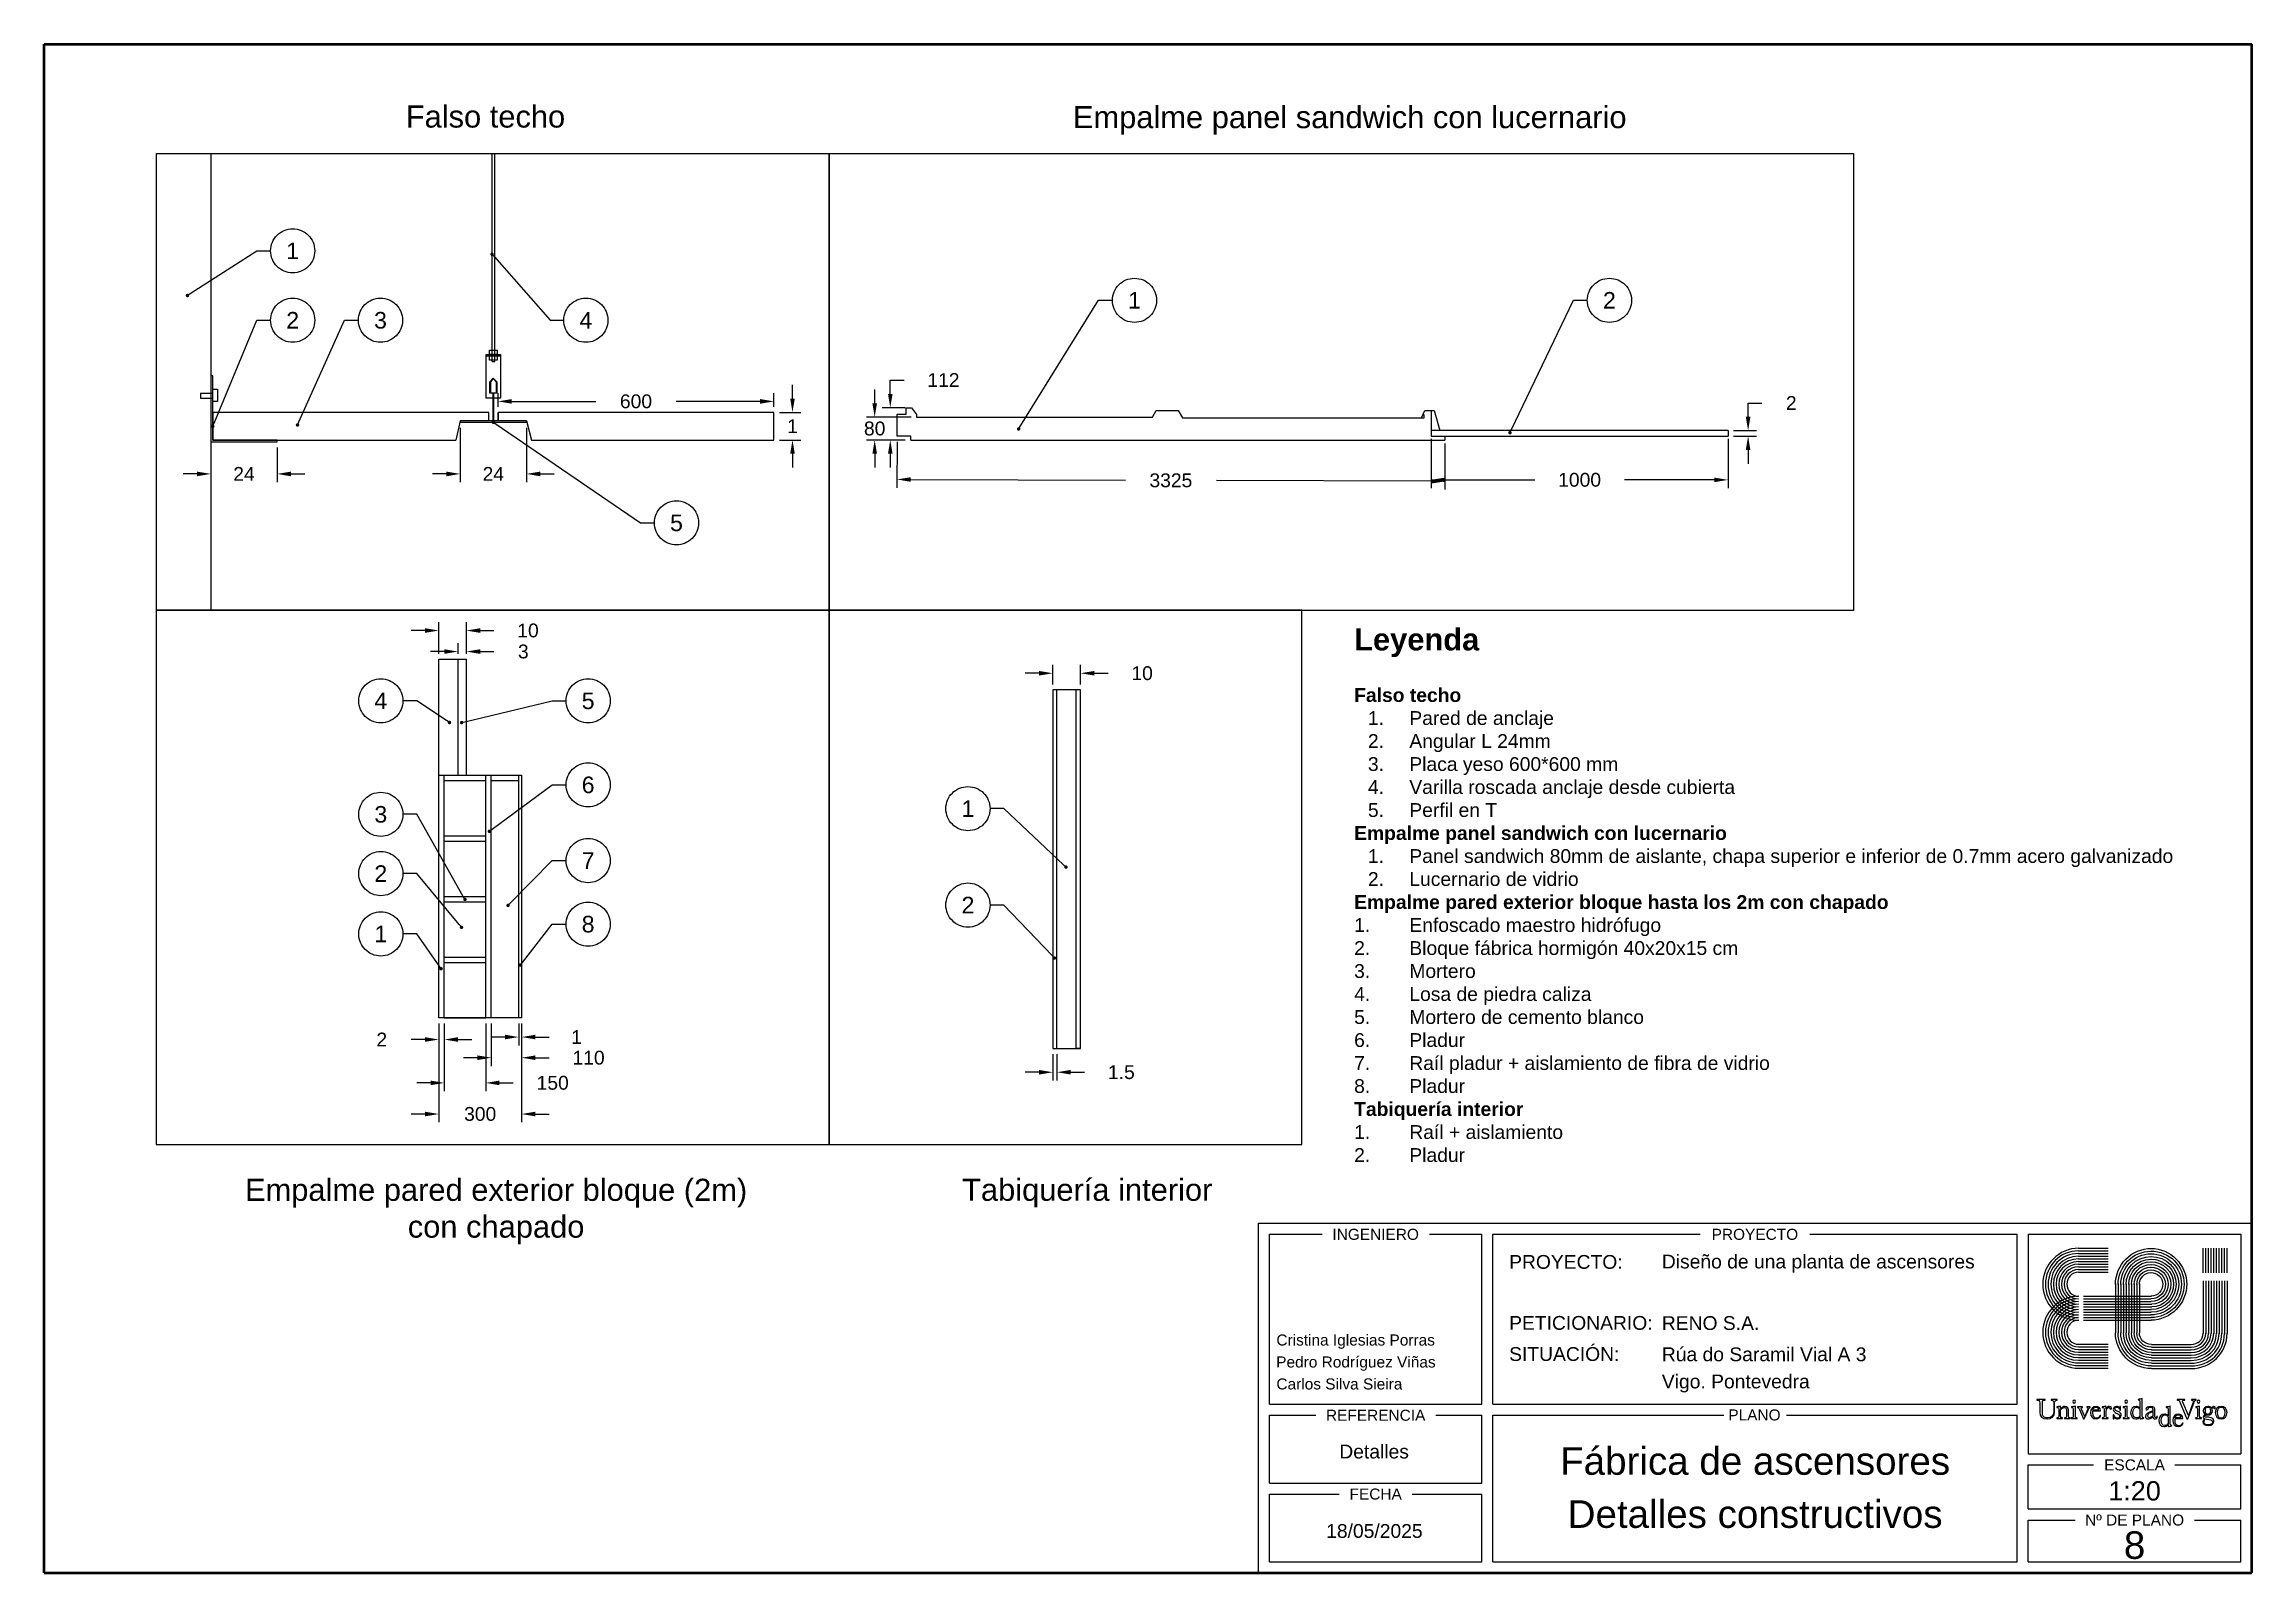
# Paper-space layout 'A3_PDF-Funda' of a CAD drawing. Header units: millimetres. Extents: x 9 to 409, y 9 to 286.
# The model-space entities are those that its viewports show. They can reach past a viewport. Long polylines and large blocks are cut down to what shows.
import ezdxf
from ezdxf import colors
from ezdxf.entities.mleader import LeaderData, LeaderLine
from ezdxf.enums import TextEntityAlignment as Align
from ezdxf.math import Vec2, Vec3

# ---------------------------------------------------------------- set-up
doc = ezdxf.new("R2010")
doc.units = ezdxf.units.MM
doc.linetypes.add('CONTINUA', pattern=[0])
for name, color, linetype, lineweight in [('Borde Formato', 7, 'Continuous', 50), ('Cajetin.Lineas', 7, 'CONTINUA', 25), ('Cajetin.Textos', 7, 'CONTINUA', 25), ('Cajetin.Titulos', 7, 'CONTINUA', 25), ('Ventana grafica 1', 7, 'Continuous', 25)]:
    doc.layers.add(name, color=color, linetype=linetype, lineweight=lineweight)
doc.layers.add('lucernario', color=150, linetype='Continuous')
doc.styles.get("Standard").update_dxf_attribs({"font": 'arial.ttf'})
doc.dimstyles.get("Standard").update_dxf_attribs({"dimtxt": 0.05, "dimasz": 0.05, "dimexe": 0.03, "dimexo": 0.02, "dimgap": 0.09, "dimtad": 0, "dimtih": 1, "dimtoh": 1, "dimdec": 3, "dimzin": 0, "dimdsep": 46, "dimtxsty": 'Standard', "dimcen": 0.09, "dimadec": 0, "dimazin": 0, "dimtfac": 1, "dimtdec": 3, "dimtofl": 0, "dimtmove": 0, "dimatfit": 3, "dimfxl": 1, "dimtolj": 1, "dimtzin": 0, "dimarcsym": 0})

psp = doc.layouts.new('A3_PDF-Funda')

# ---------------------------------------------------------------- texts
at = {"insert": (246.55, 180.34), "char_height": 2.5, "attachment_point": 1}
psp.add_mtext_dynamic_manual_height_columns('{\\fArial|b1|i0|c0|p34;\\H1.6x;Leyenda}\\P\\P{\\fArial|b1|i0|c0|p34;Falso techo}\\P\\pxi-3,l4,t4;1.^IPared de anclaje\\P2.^IAngular L 24mm\\P3.^IPlaca yeso 600*600 mm\\P4.^IVarilla roscada anclaje desde cubierta\\P5.^IPerfil en T \\P\\pi0,l0,tz;{\\fArial|b1|i0|c0|p34;Empalme panel sandwich con lucernario}\\P\\pi-3,l4,t4;1.^IPanel sandwich 80mm de aislante, chapa superior e inferior de 0.7mm acero galvanizado\\P2.^ILucernario de vidrio\\P\\pi0,l0,tz;{\\fArial|b1|i0|c0|p34;Empalme pared exterior bloque hasta los 2m con chapado\\P\\pi-3,l4,t4;}1.^IEnfoscado maestro hidrófugo\\P2.^IBloque fábrica hormigón 40x20x15 cm\\P3.^IMortero \\P4.^ILosa de piedra caliza\\P5.^IMortero de cemento blanco\\P6.^IPladur\\P7.^IRaíl pladur + aislamiento de fibra de vidrio\\P8.^IPladur\\P\\pi0,l0,tz;{\\fArial|b1|i0|c0|p34;Tabiquería interior\\P\\pi-3,l4,t4;}1.^IRaíl + aislamiento\\P2.^IPladur', width=141.0086, gutter_width=12.5, heights=[102.95], dxfattribs=at)
at = {"layer": 'Cajetin.Textos'}
for s, height, p in [('PROYECTO:', 2.5, (274.63, 64.29)), ('Diseño de una planta de ascensores', 2.5, (302.3, 64.36)), ('Cristina Iglesias Porras', 2, (232.46, 50.39)), ('PETICIONARIO:', 2.5, (274.63, 53.24)), ('RENO S.A.', 2.5, (302.3, 53.21)), ('Pedro Rodríguez Viñas', 2, (232.43, 46.41)), ('SITUACIÓN:', 2.5, (274.63, 47.6)), ('Rúa do Saramil Vial A 3', 2.5, (302.3, 47.55)), ('Carlos Silva Sieira', 2, (232.47, 42.43)), ('Vigo. Pontevedra', 2.5, (302.3, 42.63)), ('Detalles', 2.5, (243.86, 29.93)), ('18/05/2025', 2.5, (241.48, 15.54))]:
    psp.add_text(s, height=height, dxfattribs=at).set_placement(p)
for s, height, p in [('Fábrica de ascensores', 5, (319.2, 26.97)), ('1:20', 3.5, (387.95, 22.31)), ('Detalles constructivos', 5, (319.2, 17.35)), ('8', 5, (387.95, 11.73))]:
    psp.add_text(s, height=height, dxfattribs=at).set_placement(p, align=Align.CENTER)
at = {"layer": 'Cajetin.Titulos'}
for s, p in [('INGENIERO', (250.45, 70.54)), ('PROYECTO', (319.16, 70.54)), ('REFERENCIA', (250.45, 37.76)), ('PLANO', (319.08, 37.81)), ('ESCALA', (387.95, 28.76)), ('FECHA', (250.45, 23.48)), ('Nº DE PLANO', (387.95, 18.77))]:
    psp.add_text(s, height=2, dxfattribs=at).set_placement(p, align=Align.MIDDLE_CENTER)

msp = doc.modelspace()

# ---------------------------------------------------------------- texts
at = {"char_height": 0.08, "attachment_point": 1}
for s, width, insert in [('Falso techo', 0.768606, (51.1211, 58.4025)), ('Empalme panel sandwich con lucernario', 2.168995, (53.5386, 58.4004)), ('\\pxqc;Empalme pared exterior bloque (2m) con chapado', 1.867186, (50.5148, 54.5129)), ('Tabiquería interior', 1.017273, (53.1371, 54.5131))]:
    msp.add_mtext_dynamic_manual_height_columns(s, width=width, gutter_width=12.5, heights=[0], dxfattribs=dict(at, insert=insert))

# ---------------------------------------------------------------- blocks, each defined once
blk = doc.blocks.new('*D10')
at = {"color": 0, "lineweight": -2, "transparency": 16777216}
for p, q in [((53.4659, 54.9645), (53.4659, 54.869)), ((53.4809, 54.9645), (53.4809, 54.869)), ((53.4159, 54.899), (53.3659, 54.899)), ((53.5309, 54.899), (53.5809, 54.899))]:
    blk.add_line(p, q, dxfattribs=at)
at = {"color": 0, "transparency": 16777216}
for points in [[(53.4159, 54.9073), (53.4159, 54.8907), (53.4659, 54.899)], [(53.5309, 54.9073), (53.5309, 54.8907), (53.4809, 54.899)]]:
    blk.add_solid(points, dxfattribs=at)
at = {"layer": 'Defpoints', "color": 0, "transparency": 16777216}
for p in [(53.4659, 54.9845), (53.4809, 54.9845), (53.4809, 54.899)]:
    blk.add_point(p, dxfattribs=at)
at = {"color": 0, "transparency": 16777216, "insert": (53.7142, 54.899), "char_height": 0.05, "attachment_point": 5}
blk.add_mtext('\\A1;1.5', dxfattribs=at)
blk = doc.blocks.new('*D11')
at = {"color": 0, "lineweight": -2, "transparency": 16777216}
for p, q in [((53.4159, 56.3449), (53.3659, 56.3449)), ((53.4659, 56.3045), (53.4659, 56.3749)), ((53.5659, 56.3045), (53.5659, 56.3749)), ((53.6159, 56.3449), (53.6659, 56.3449))]:
    blk.add_line(p, q, dxfattribs=at)
at = {"color": 0, "transparency": 16777216}
for points in [[(53.4159, 56.3533), (53.4159, 56.3366), (53.4659, 56.3449)], [(53.6159, 56.3533), (53.6159, 56.3366), (53.5659, 56.3449)]]:
    blk.add_solid(points, dxfattribs=at)
at = {"layer": 'Defpoints', "color": 0, "transparency": 16777216}
for p in [(53.5659, 56.3449), (53.4659, 56.2845), (53.5659, 56.2845)]:
    blk.add_point(p, dxfattribs=at)
at = {"color": 0, "transparency": 16777216, "insert": (53.7893, 56.3449), "char_height": 0.05, "attachment_point": 5}
blk.add_mtext('\\A1;10', dxfattribs=at)
blk = doc.blocks.new('*D12')
at = {"color": 0, "lineweight": -2, "transparency": 16777216}
for p, q in [((51.2607, 55.0756), (51.2607, 54.8304)), ((51.4107, 55.0756), (51.4107, 54.8304)), ((51.2107, 54.8604), (51.1607, 54.8604)), ((51.4607, 54.8604), (51.5107, 54.8604))]:
    blk.add_line(p, q, dxfattribs=at)
at = {"color": 0, "transparency": 16777216}
for points in [[(51.2107, 54.8687), (51.2107, 54.8521), (51.2607, 54.8604)], [(51.4607, 54.8687), (51.4607, 54.8521), (51.4107, 54.8604)]]:
    blk.add_solid(points, dxfattribs=at)
at = {"layer": 'Defpoints', "color": 0, "transparency": 16777216}
for p in [(51.2607, 55.0956), (51.4107, 55.0956), (51.4107, 54.8604)]:
    blk.add_point(p, dxfattribs=at)
at = {"color": 0, "transparency": 16777216, "insert": (51.6535, 54.8604), "char_height": 0.05, "attachment_point": 5}
blk.add_mtext('\\A1;150', dxfattribs=at)
blk = doc.blocks.new('*D14')
at = {"color": 0, "lineweight": -2, "transparency": 16777216}
for p, q in [((51.1907, 56.4997), (51.1407, 56.4997)), ((51.2407, 56.4156), (51.2407, 56.5297)), ((51.3407, 56.4156), (51.3407, 56.5297)), ((51.3907, 56.4997), (51.4407, 56.4997))]:
    blk.add_line(p, q, dxfattribs=at)
at = {"color": 0, "transparency": 16777216}
for points in [[(51.1907, 56.5081), (51.1907, 56.4914), (51.2407, 56.4997)], [(51.3907, 56.5081), (51.3907, 56.4914), (51.3407, 56.4997)]]:
    blk.add_solid(points, dxfattribs=at)
at = {"layer": 'Defpoints', "color": 0, "transparency": 16777216}
for p in [(51.3407, 56.4997), (51.2407, 56.3956), (51.3407, 56.3956)]:
    blk.add_point(p, dxfattribs=at)
at = {"color": 0, "transparency": 16777216, "insert": (51.564, 56.4997), "char_height": 0.05, "attachment_point": 5}
blk.add_mtext('\\A1;10', dxfattribs=at)
blk = doc.blocks.new('*D15')
at = {"color": 0, "lineweight": -2, "transparency": 16777216}
for p, q in [((51.2607, 56.4236), (51.2107, 56.4236)), ((51.3107, 56.4156), (51.3107, 56.4536)), ((51.3407, 56.4156), (51.3407, 56.4536)), ((51.3907, 56.4236), (51.4407, 56.4236))]:
    blk.add_line(p, q, dxfattribs=at)
at = {"color": 0, "transparency": 16777216}
for points in [[(51.2607, 56.4319), (51.2607, 56.4153), (51.3107, 56.4236)], [(51.3907, 56.4319), (51.3907, 56.4153), (51.3407, 56.4236)]]:
    blk.add_solid(points, dxfattribs=at)
at = {"layer": 'Defpoints', "color": 0, "transparency": 16777216}
for p in [(51.3407, 56.4236), (51.3107, 56.3956), (51.3407, 56.3956)]:
    blk.add_point(p, dxfattribs=at)
at = {"color": 0, "transparency": 16777216, "insert": (51.547, 56.4236), "char_height": 0.05, "attachment_point": 5}
blk.add_mtext('\\A1;3', dxfattribs=at)
blk = doc.blocks.new('*D16')
at = {"color": 0, "lineweight": -2, "transparency": 16777216}
for p, q in [((51.2407, 55.0756), (51.2407, 54.9875)), ((51.2607, 55.0756), (51.2607, 54.9875)), ((51.1907, 55.0175), (51.1407, 55.0175)), ((51.3107, 55.0175), (51.3607, 55.0175))]:
    blk.add_line(p, q, dxfattribs=at)
at = {"color": 0, "transparency": 16777216}
for points in [[(51.1907, 55.0259), (51.1907, 55.0092), (51.2407, 55.0175)], [(51.3107, 55.0259), (51.3107, 55.0092), (51.2607, 55.0175)]]:
    blk.add_solid(points, dxfattribs=at)
at = {"layer": 'Defpoints', "color": 0, "transparency": 16777216}
for p in [(51.2407, 55.0956), (51.2607, 55.0956), (51.2407, 55.0175)]:
    blk.add_point(p, dxfattribs=at)
at = {"color": 0, "transparency": 16777216, "insert": (51.0341, 55.0175), "char_height": 0.05, "attachment_point": 5}
blk.add_mtext('\\A1;2', dxfattribs=at)
blk = doc.blocks.new('*D17')
at = {"color": 0, "lineweight": -2, "transparency": 16777216}
for p, q in [((51.4307, 55.0756), (51.4307, 54.9216)), ((51.5407, 55.0756), (51.5407, 54.9216)), ((51.3807, 54.9516), (51.3307, 54.9516)), ((51.5907, 54.9516), (51.6407, 54.9516))]:
    blk.add_line(p, q, dxfattribs=at)
at = {"color": 0, "transparency": 16777216}
for points in [[(51.3807, 54.96), (51.3807, 54.9433), (51.4307, 54.9516)], [(51.5907, 54.96), (51.5907, 54.9433), (51.5407, 54.9516)]]:
    blk.add_solid(points, dxfattribs=at)
at = {"layer": 'Defpoints', "color": 0, "transparency": 16777216}
for p in [(51.4307, 55.0956), (51.5407, 55.0956), (51.5407, 54.9516)]:
    blk.add_point(p, dxfattribs=at)
at = {"color": 0, "transparency": 16777216, "insert": (51.7835, 54.9516), "char_height": 0.05, "attachment_point": 5}
blk.add_mtext('\\A1;110', dxfattribs=at)
blk = doc.blocks.new('*D18')
at = {"color": 0, "lineweight": -2, "transparency": 16777216}
for p, q in [((51.5307, 55.0756), (51.5307, 54.9965)), ((51.5407, 55.0756), (51.5407, 54.9965)), ((51.4807, 55.0265), (51.4307, 55.0265)), ((51.5907, 55.0265), (51.6407, 55.0265))]:
    blk.add_line(p, q, dxfattribs=at)
at = {"color": 0, "transparency": 16777216}
for points in [[(51.4807, 55.0349), (51.4807, 55.0182), (51.5307, 55.0265)], [(51.5907, 55.0349), (51.5907, 55.0182), (51.5407, 55.0265)]]:
    blk.add_solid(points, dxfattribs=at)
at = {"layer": 'Defpoints', "color": 0, "transparency": 16777216}
for p in [(51.5307, 55.0956), (51.5407, 55.0956), (51.5407, 55.0265)]:
    blk.add_point(p, dxfattribs=at)
at = {"color": 0, "transparency": 16777216, "insert": (51.7399, 55.0265), "char_height": 0.05, "attachment_point": 5}
blk.add_mtext('\\A1;1', dxfattribs=at)
blk = doc.blocks.new('*D19')
at = {"color": 0, "lineweight": -2, "transparency": 16777216}
for p, q in [((51.2407, 55.0756), (51.2407, 54.7176)), ((51.5407, 55.0756), (51.5407, 54.7176)), ((51.1907, 54.7476), (51.1407, 54.7476)), ((51.5907, 54.7476), (51.6407, 54.7476))]:
    blk.add_line(p, q, dxfattribs=at)
at = {"color": 0, "transparency": 16777216}
for points in [[(51.1907, 54.7559), (51.1907, 54.7392), (51.2407, 54.7476)], [(51.5907, 54.7559), (51.5907, 54.7392), (51.5407, 54.7476)]]:
    blk.add_solid(points, dxfattribs=at)
at = {"layer": 'Defpoints', "color": 0, "transparency": 16777216}
for p in [(51.2407, 55.0956), (51.5407, 55.0956), (51.5407, 54.7476)]:
    blk.add_point(p, dxfattribs=at)
at = {"color": 0, "transparency": 16777216, "insert": (51.3907, 54.7476), "char_height": 0.05, "attachment_point": 5}
blk.add_mtext('\\A1;300', dxfattribs=at)
blk = doc.blocks.new('*D20')
at = {"color": 0, "lineweight": -2, "transparency": 16777216}
for p, q in [((51.3184, 57.2343), (51.3184, 57.0373)), ((51.5584, 57.2343), (51.5584, 57.0373)), ((51.2684, 57.0673), (51.2184, 57.0673)), ((51.6084, 57.0673), (51.6584, 57.0673))]:
    blk.add_line(p, q, dxfattribs=at)
at = {"color": 0, "transparency": 16777216}
for points in [[(51.2684, 57.0756), (51.2684, 57.0589), (51.3184, 57.0673)], [(51.6084, 57.0756), (51.6084, 57.0589), (51.5584, 57.0673)]]:
    blk.add_solid(points, dxfattribs=at)
at = {"layer": 'Defpoints', "color": 0, "transparency": 16777216}
for p in [(51.3184, 57.2543), (51.5584, 57.2543), (51.5584, 57.0673)]:
    blk.add_point(p, dxfattribs=at)
at = {"color": 0, "transparency": 16777216, "insert": (51.4384, 57.0673), "char_height": 0.05, "attachment_point": 5}
blk.add_mtext('\\A1;24', dxfattribs=at)
blk = doc.blocks.new('*D21')
at = {"color": 0, "lineweight": -2, "transparency": 16777216}
for p, q in [((51.4553, 57.3102), (51.4553, 57.3602)), ((52.4553, 57.3102), (52.4553, 57.3602)), ((51.5053, 57.3302), (51.81, 57.3302)), ((52.4053, 57.3302), (52.1006, 57.3302))]:
    blk.add_line(p, q, dxfattribs=at)
at = {"color": 0, "transparency": 16777216}
for points in [[(51.5053, 57.3385), (51.5053, 57.3218), (51.4553, 57.3302)], [(52.4053, 57.3385), (52.4053, 57.3218), (52.4553, 57.3302)]]:
    blk.add_solid(points, dxfattribs=at)
at = {"layer": 'Defpoints', "color": 0, "transparency": 16777216}
for p in [(51.4553, 57.2902), (52.4553, 57.3302), (52.4553, 57.2902)]:
    blk.add_point(p, dxfattribs=at)
at = {"color": 0, "transparency": 16777216, "insert": (51.9553, 57.3302), "char_height": 0.05, "attachment_point": 5}
blk.add_mtext('\\A1;600', dxfattribs=at)
blk = doc.blocks.new('*D22')
at = {"color": 0, "lineweight": -2, "transparency": 16777216}
for p, q in [((50.4148, 57.1632), (50.4148, 57.0373)), ((50.6548, 57.1632), (50.6548, 57.0373)), ((50.3648, 57.0673), (50.3148, 57.0673)), ((50.7048, 57.0673), (50.7548, 57.0673))]:
    blk.add_line(p, q, dxfattribs=at)
at = {"color": 0, "transparency": 16777216}
for points in [[(50.3648, 57.0756), (50.3648, 57.0589), (50.4148, 57.0673)], [(50.7048, 57.0756), (50.7048, 57.0589), (50.6548, 57.0673)]]:
    blk.add_solid(points, dxfattribs=at)
at = {"layer": 'Defpoints', "color": 0, "transparency": 16777216}
for p in [(50.4148, 57.1832), (50.6548, 57.1832), (50.6548, 57.0673)]:
    blk.add_point(p, dxfattribs=at)
at = {"color": 0, "transparency": 16777216, "insert": (50.5348, 57.0673), "char_height": 0.05, "attachment_point": 5}
blk.add_mtext('\\A1;24', dxfattribs=at)
blk = doc.blocks.new('*D23')
at = {"color": 0, "lineweight": -2, "transparency": 16777216}
for p, q in [((52.8203, 57.3231), (52.8203, 57.3731)), ((52.9519, 57.2731), (52.7903, 57.2731)), ((52.9313, 57.1902), (52.7903, 57.1902)), ((52.8203, 57.1402), (52.8203, 57.0902))]:
    blk.add_line(p, q, dxfattribs=at)
at = {"color": 0, "transparency": 16777216}
for points in [[(52.812, 57.3231), (52.8287, 57.3231), (52.8203, 57.2731)], [(52.812, 57.1402), (52.8287, 57.1402), (52.8203, 57.1902)]]:
    blk.add_solid(points, dxfattribs=at)
at = {"layer": 'Defpoints', "color": 0, "transparency": 16777216}
for p in [(52.8203, 57.2731), (52.9719, 57.2731), (52.9513, 57.1902)]:
    blk.add_point(p, dxfattribs=at)
at = {"color": 0, "transparency": 16777216, "insert": (52.8203, 57.2317), "char_height": 0.05, "attachment_point": 5}
blk.add_mtext('\\A1;80', dxfattribs=at)
blk = doc.blocks.new('*D24')
at = {"color": 0, "lineweight": -2, "transparency": 16777216}
for p, q in [((52.9016, 57.1842), (52.901, 57.0173)), ((54.8866, 57.1773), (54.886, 57.0103)), ((52.9511, 57.0471), (53.7288, 57.0444)), ((54.8361, 57.0405), (54.0584, 57.0432))]:
    blk.add_line(p, q, dxfattribs=at)
at = {"color": 0, "transparency": 16777216}
for points in [[(52.9511, 57.0554), (52.9511, 57.0387), (52.9011, 57.0473)], [(54.8361, 57.0488), (54.8361, 57.0322), (54.8861, 57.0403)]]:
    blk.add_solid(points, dxfattribs=at)
at = {"layer": 'Defpoints', "color": 0, "transparency": 16777216}
for p in [(52.9017, 57.2042), (54.8866, 57.1973), (54.8861, 57.0403)]:
    blk.add_point(p, dxfattribs=at)
at = {"color": 0, "transparency": 16777216, "insert": (53.8936, 57.0438), "char_height": 0.05, "attachment_point": 5}
blk.add_mtext('\\A1;3325', dxfattribs=at)
blk = doc.blocks.new('*D25')
at = {"color": 0, "lineweight": -2, "transparency": 16777216}
for p, q in [((54.8368, 57.1943), (54.8368, 57.0157)), ((55.9127, 57.1943), (55.9127, 57.0157)), ((54.8868, 57.0457), (55.2125, 57.0457)), ((55.8627, 57.0457), (55.5369, 57.0457))]:
    blk.add_line(p, q, dxfattribs=at)
at = {"color": 0, "transparency": 16777216}
for points in [[(54.8868, 57.054), (54.8868, 57.0373), (54.8368, 57.0457)], [(55.8627, 57.054), (55.8627, 57.0373), (55.9127, 57.0457)]]:
    blk.add_solid(points, dxfattribs=at)
at = {"layer": 'Defpoints', "color": 0, "transparency": 16777216}
for p in [(54.8368, 57.2143), (55.9127, 57.2143), (54.8368, 57.0457)]:
    blk.add_point(p, dxfattribs=at)
at = {"color": 0, "transparency": 16777216, "insert": (55.3747, 57.0457), "char_height": 0.05, "attachment_point": 5}
blk.add_mtext('\\A1;1000', dxfattribs=at)
blk = doc.blocks.new('*D27')
at = {"color": 0, "lineweight": -2, "transparency": 16777216}
for p, q in [((55.9853, 57.2743), (55.9853, 57.3243)), ((55.9853, 57.3243), (56.0353, 57.3243)), ((55.9327, 57.2243), (56.0153, 57.2243)), ((55.9327, 57.2043), (56.0153, 57.2043)), ((55.9853, 57.1543), (55.9853, 57.1043))]:
    blk.add_line(p, q, dxfattribs=at)
at = {"color": 0, "transparency": 16777216}
for points in [[(55.9769, 57.2743), (55.9936, 57.2743), (55.9853, 57.2243)], [(55.9769, 57.1543), (55.9936, 57.1543), (55.9853, 57.2043)]]:
    blk.add_solid(points, dxfattribs=at)
at = {"layer": 'Defpoints', "color": 0, "transparency": 16777216}
for p in [(55.9127, 57.2243), (55.9127, 57.2043), (55.9853, 57.2243)]:
    blk.add_point(p, dxfattribs=at)
at = {"color": 0, "transparency": 16777216, "insert": (56.1418, 57.3243), "char_height": 0.05, "attachment_point": 5}
blk.add_mtext('\\A1;2', dxfattribs=at)
blk = doc.blocks.new('_TagCircle')
at = {"color": 0, "linetype": 'ByBlock', "lineweight": -2, "transparency": 16777216}
blk.add_circle((0, 0), 4, dxfattribs=at)
at = {"color": 0, "transparency": 16777216}
blk.add_attdef('NÚMEROETIQUETA', text='', height=3, dxfattribs=at).set_placement((0, -1.5), align=Align.CENTER)
blk = doc.blocks.new('_Dot')
at = {"color": 0, "linetype": 'ByBlock', "lineweight": -2}
blk.add_line((-0.5, 0), (-1, 0), dxfattribs=at)
at = {"color": 0, "linetype": 'ByBlock', "const_width": 0.5}
blk.add_lwpolyline([(-0.25, 0, 1), (0.25, 0, 1)], format="xyb", close=True, dxfattribs=at)
blk = doc.blocks.new('*D31')
at = {"color": 0, "lineweight": -2, "transparency": 16777216}
for p, q in [((52.5225, 57.3402), (52.5225, 57.3902)), ((52.4753, 57.2902), (52.5525, 57.2902)), ((52.4753, 57.1902), (52.5525, 57.1902)), ((52.5225, 57.1402), (52.5225, 57.0902))]:
    blk.add_line(p, q, dxfattribs=at)
at = {"color": 0, "transparency": 16777216}
for points in [[(52.5141, 57.3402), (52.5308, 57.3402), (52.5225, 57.2902)], [(52.5141, 57.1402), (52.5308, 57.1402), (52.5225, 57.1902)]]:
    blk.add_solid(points, dxfattribs=at)
at = {"layer": 'Defpoints', "color": 0, "transparency": 16777216}
for p in [(52.4553, 57.2902), (52.4553, 57.1902), (52.5225, 57.1902)]:
    blk.add_point(p, dxfattribs=at)
at = {"color": 0, "transparency": 16777216, "insert": (52.5225, 57.2402), "char_height": 0.05, "attachment_point": 5}
blk.add_mtext('\\A1;1', dxfattribs=at)
blk = doc.blocks.new('*D32')
at = {"color": 0, "lineweight": -2, "transparency": 16777216}
for p, q in [((52.8768, 57.3574), (52.8768, 57.4074)), ((52.8768, 57.4074), (52.9268, 57.4074)), ((52.9313, 57.3074), (52.8468, 57.3074)), ((52.9313, 57.1902), (52.8468, 57.1902)), ((52.8768, 57.1402), (52.8768, 57.0902))]:
    blk.add_line(p, q, dxfattribs=at)
at = {"color": 0, "transparency": 16777216}
for points in [[(52.8684, 57.3574), (52.8851, 57.3574), (52.8768, 57.3074)], [(52.8684, 57.1402), (52.8851, 57.1402), (52.8768, 57.1902)]]:
    blk.add_solid(points, dxfattribs=at)
at = {"layer": 'Defpoints', "color": 0, "transparency": 16777216}
for p in [(52.8768, 57.3074), (52.9513, 57.3074), (52.9513, 57.1902)]:
    blk.add_point(p, dxfattribs=at)
at = {"color": 0, "transparency": 16777216, "insert": (53.0694, 57.4074), "char_height": 0.05, "attachment_point": 5}
blk.add_mtext('\\A1;112', dxfattribs=at)

# ---------------------------------------------------------------- dimensions: what is measured, and where the dimension line sits
for base, p1, p2, text, picture, middle in [((52.8768, 57.3074), (52.9513, 57.1902), (52.9513, 57.3074), '112', '*D32', (53.0694, 57.4074)), ((55.9853, 57.2243), (55.9127, 57.2043), (55.9127, 57.2243), '2', '*D27', (56.1418, 57.3243))]:
    dim = msp.add_linear_dim(base=base, p1=p1, p2=p2, angle=90, text=text, dimstyle='Standard')
    dim.commit()
    dim.dimension.update_dxf_attribs({"geometry": picture, "text_midpoint": middle})
for base, p1, p2, text, picture, middle in [((52.4553, 57.3302), (51.4553, 57.2902), (52.4553, 57.2902), '600', '*D21', (51.9553, 57.3302)), ((54.8368, 57.0457), (55.9127, 57.2143), (54.8368, 57.2143), '1000', '*D25', (55.3747, 57.0457)), ((51.3407, 56.4997), (51.2407, 56.3956), (51.3407, 56.3956), '10', '*D14', (51.564, 56.4997)), ((51.3407, 56.4236), (51.3107, 56.3956), (51.3407, 56.3956), '3', '*D15', (51.547, 56.4236)), ((53.5659, 56.3449), (53.4659, 56.2845), (53.5659, 56.2845), '10', '*D11', (53.7893, 56.3449)), ((51.2407, 55.0175), (51.2607, 55.0956), (51.2407, 55.0956), '2', '*D16', (51.0341, 55.0175)), ((51.5407, 54.7476), (51.2407, 55.0956), (51.5407, 55.0956), '300', '*D19', (51.3907, 54.7476)), ((51.4107, 54.8604), (51.2607, 55.0956), (51.4107, 55.0956), '150', '*D12', (51.6535, 54.8604)), ((51.5407, 54.9516), (51.4307, 55.0956), (51.5407, 55.0956), '110', '*D17', (51.7835, 54.9516)), ((51.5407, 55.0265), (51.5307, 55.0956), (51.5407, 55.0956), '1', '*D18', (51.7399, 55.0265)), ((53.4809, 54.899), (53.4659, 54.9845), (53.4809, 54.9845), '1.5', '*D10', (53.7142, 54.899))]:
    dim = msp.add_linear_dim(base=base, p1=p1, p2=p2, text=text, dimstyle='Standard')
    dim.commit()
    dim.dimension.update_dxf_attribs({"geometry": picture, "text_midpoint": middle})
for base, p1, p2, text, picture, middle in [((52.5225, 57.1902), (52.4553, 57.2902), (52.4553, 57.1902), '1', '*D31', (52.5225, 57.2402)), ((52.8203, 57.2731), (52.9513, 57.1902), (52.9719, 57.2731), '80', '*D23', (52.8203, 57.2317))]:
    dim = msp.add_linear_dim(base=base, p1=p1, p2=p2, angle=90, text=text, dimstyle='Standard')
    dim.commit()
    dim.dimension.update_dxf_attribs({"geometry": picture, "text_midpoint": middle, "dimtype": 160})
for base, p1, p2, picture, middle in [((51.5584, 57.0673), (51.3184, 57.2543), (51.5584, 57.2543), '*D20', (51.4384, 57.0673)), ((50.6548, 57.0673), (50.4148, 57.1832), (50.6548, 57.1832), '*D22', (50.5348, 57.0673))]:
    dim = msp.add_linear_dim(base=base, p1=p1, p2=p2, text='24', dimstyle='Standard')
    dim.commit()
    dim.dimension.update_dxf_attribs({"geometry": picture, "text_midpoint": middle, "dimtype": 160})
dim = msp.add_aligned_dim(p1=(52.9017, 57.2042), p2=(54.8866, 57.1973), distance=-0.157, text='3325', dimstyle='Standard')
dim.commit()
dim.dimension.update_dxf_attribs({"geometry": '*D24', "text_midpoint": (53.8936, 57.0438)})

# ---------------------------------------------------------------- linework, layer by layer
for p, q in [((50.4148, 58.227), (50.4148, 56.5731)), ((51.4339, 57.4999), (51.4339, 58.227)), ((51.4441, 57.4999), (51.4441, 58.227)), ((51.4122, 57.3422), (51.4122, 57.4999)), ((51.4122, 57.4999), (51.4644, 57.4999)), ((51.4122, 57.4953), (51.4644, 57.4953)), ((51.4339, 57.475), (51.4339, 57.4953)), ((51.4339, 57.475), (51.4441, 57.475)), ((51.4441, 57.475), (51.4441, 57.4953)), ((51.4644, 57.4999), (51.4644, 57.3422)), ((50.4218, 57.4232), (50.4148, 57.4232)), ((50.4218, 57.1902), (50.4218, 57.4232)), ((51.426, 57.4014), (51.438, 57.4149)), ((51.426, 57.3594), (51.426, 57.4014)), ((51.438, 57.4128), (51.428, 57.4014)), ((51.428, 57.4014), (51.428, 57.3612)), ((51.428, 57.3612), (51.449, 57.3612)), ((51.438, 57.4149), (51.4507, 57.4014)), ((51.449, 57.4014), (51.438, 57.4128)), ((51.449, 57.4014), (51.449, 57.3612)), ((51.4507, 57.4014), (51.4507, 57.3594)), ((51.4374, 57.3422), (51.4122, 57.3422)), ((51.4507, 57.3594), (51.426, 57.3594)), ((51.4374, 57.2594), (51.4374, 57.3594)), ((51.4374, 57.3594), (51.4394, 57.3594)), ((51.4394, 57.3594), (51.4394, 57.2594)), ((51.4644, 57.3422), (51.4394, 57.3422)), ((51.4553, 57.2594), (51.4553, 57.2902)), ((52.9017, 57.2042), (52.9017, 57.2842)), ((52.9017, 57.2842), (52.9341, 57.2842)), ((52.9341, 57.2842), (52.9341, 57.3074)), ((52.9341, 57.3074), (52.9542, 57.3074)), ((52.9542, 57.3074), (52.9719, 57.2826)), ((52.9719, 57.2826), (52.9719, 57.2731)), ((53.8265, 57.2731), (53.8405, 57.2973)), ((53.8405, 57.2973), (53.9205, 57.2973)), ((53.9205, 57.2973), (53.9356, 57.2711)), ((54.8022, 57.2711), (54.8136, 57.2973)), ((54.8083, 57.2852), (54.8136, 57.2973)), ((54.8083, 57.2818), (54.8083, 57.2852)), ((54.8111, 57.2818), (54.8083, 57.2818)), ((54.8111, 57.2711), (54.8111, 57.2818)), ((54.8136, 57.2973), (54.8368, 57.2973)), ((54.8136, 57.2973), (54.8475, 57.2973)), ((54.8368, 57.2973), (54.8368, 57.2043)), ((54.8475, 57.2973), (54.8685, 57.2243)), ((51.3184, 57.2597), (51.3022, 57.1902)), ((51.3184, 57.2597), (51.3184, 57.2543)), ((51.4374, 57.2594), (51.3184, 57.2597)), ((51.3184, 57.2543), (51.5584, 57.2543)), ((51.5584, 57.2591), (51.4394, 57.2594)), ((51.5584, 57.2543), (51.5584, 57.2591)), ((51.5584, 57.2591), (51.5761, 57.1902)), ((52.9513, 57.2042), (52.9017, 57.2042)), ((52.9513, 57.1902), (52.9513, 57.2042)), ((52.9719, 57.2731), (53.8265, 57.2731)), ((53.9356, 57.2711), (54.8111, 57.2711)), ((54.8368, 57.2043), (54.8866, 57.2043)), ((54.8866, 57.2043), (54.8866, 57.1902)), ((50.4148, 57.1832), (50.6548, 57.1832)), ((50.4148, 57.1832), (50.6548, 57.1832)), ((50.6548, 57.1902), (50.4218, 57.1902)), ((50.6548, 57.1832), (50.6548, 57.1902)), ((52.9513, 57.1902), (54.8866, 57.1902)), ((51.3107, 55.9756), (51.3107, 56.3956)), ((51.3407, 55.9756), (51.3407, 56.3956)), ((53.4809, 54.9845), (53.4809, 56.2845)), ((53.5509, 54.9845), (53.5509, 56.2845)), ((51.2407, 55.9756), (51.5407, 55.9756)), ((51.2607, 55.0956), (51.2607, 55.9756)), ((51.4107, 55.9556), (51.2607, 55.9556)), ((51.4107, 55.0956), (51.4107, 55.9756)), ((51.4307, 55.0956), (51.4307, 55.9756)), ((51.5307, 55.9556), (51.4307, 55.9556)), ((51.5307, 55.0956), (51.5307, 55.9756)), ((51.2607, 55.7556), (51.4107, 55.7556)), ((51.4107, 55.7356), (51.2607, 55.7356)), ((51.2607, 55.5356), (51.4107, 55.5356)), ((51.4107, 55.5156), (51.2607, 55.5156)), ((51.2607, 55.3156), (51.4107, 55.3156)), ((51.4107, 55.2956), (51.2607, 55.2956)), ((51.2607, 55.0956), (51.4107, 55.0956)), ((53.5659, 54.9845), (53.5509, 54.9845))]:
    msp.add_line(p, q)
for points in [[(50.217, 56.5731), (52.6557, 56.5731), (52.6557, 58.227), (50.217, 58.227)], [(52.6557, 56.5731), (56.3689, 56.5731), (56.3689, 58.227), (52.6557, 58.227)], [(51.4525, 57.4999), (51.4241, 57.4999), (51.4241, 57.5155), (51.4525, 57.5155)], [(51.4525, 57.4797), (51.4241, 57.4797), (51.4241, 57.4953), (51.4525, 57.4953)], [(50.4218, 57.3742), (50.439, 57.3742), (50.439, 57.3296), (50.4218, 57.3296)], [(50.4218, 57.3592), (50.3774, 57.3592), (50.3774, 57.3421), (50.4218, 57.3421)], [(50.217, 54.6371), (52.6557, 54.6371), (52.6557, 56.5731), (50.217, 56.5731)], [(52.6557, 54.6371), (54.3687, 54.6371), (54.3687, 56.5731), (52.6557, 56.5731)], [(53.4659, 54.9845), (53.5659, 54.9845), (53.5659, 56.2845), (53.4659, 56.2845)]]:
    msp.add_lwpolyline(points, close=True)
for points in [[(51.4218, 57.2594), (51.4218, 57.2902), (50.4218, 57.2902), (50.4218, 57.1902), (51.3022, 57.1902)], [(51.5761, 57.1902), (52.4553, 57.1902), (52.4553, 57.2902), (51.4553, 57.2902), (51.4553, 57.2594)], [(51.5407, 55.9756), (51.5407, 55.0956), (51.2407, 55.0956), (51.2407, 56.3956), (51.3407, 56.3956)]]:
    msp.add_lwpolyline(points)
at = {"layer": 'lucernario'}
msp.add_line((55.9127, 57.2243), (55.9127, 57.2043), dxfattribs=at)
msp.add_lwpolyline([(55.9127, 57.2243), (54.8368, 57.2243), (54.8368, 57.2043), (55.9127, 57.2043)], dxfattribs=at)

msp.set_redraw_order([(e.dxf.handle, doc.entitydb.next_handle()) for e in msp.query("TEXT MTEXT ATTDEF DIMENSION ARC_DIMENSION")])  # texts and dimensions are drawn at this point

# ---------------------------------------------------------------- leaders
ml = msp.add_multileader_block('Standard')
ml.set_content('_TagCircle', color=256, scale=0.02)
ml.set_attribute('NÚMEROETIQUETA', '1', width=0)
ml.set_leader_properties()
ml.set_arrow_properties(name='DOT')
ml.build(insert=Vec2(0, 0))
ml.multileader.update_dxf_attribs({"dogleg_length": 1, "arrow_head_size": 0.0125, "scale": 0.05})
ctx = ml.context
ctx.base_point, ctx.scale, ctx.char_height, ctx.arrow_head_size, ctx.landing_gap_size, ctx.plane_origin = Vec3(50.6313, 57.8758), 0.05, 0.025, 0.0125, 0.05, Vec3(50.3299, 57.7139)
notes = []
notes.append((ctx, [(0, (1, 1, 0), (50.5813, 57.8758), (1, 0), 0.05, [(0, [(50.3299, 57.7139)], 0, [])])]))
ctx.block.insert = Vec3(50.7113, 57.8758)
ml = msp.add_multileader_block('Standard')
ml.set_content('_TagCircle', color=256, scale=0.02)
ml.set_attribute('NÚMEROETIQUETA', '4', width=0)
ml.set_leader_properties()
ml.set_arrow_properties(name='DOT')
ml.build(insert=Vec2(0, 0))
ml.multileader.update_dxf_attribs({"dogleg_length": 1, "arrow_head_size": 0.0125, "scale": 0.05})
ctx = ml.context
ctx.base_point, ctx.scale, ctx.char_height, ctx.arrow_head_size, ctx.landing_gap_size, ctx.plane_origin = Vec3(51.6938, 57.6242), 0.05, 0.025, 0.0125, 0.05, Vec3(51.4339, 57.8635)
notes.append((ctx, [(0, (1, 1, 0), (51.6438, 57.6242), (1, 0), 0.05, [(0, [(51.4339, 57.8635)], 0, [])])]))
ctx.block.insert = Vec3(51.7738, 57.6242)
ml = msp.add_multileader_block('Standard')
ml.set_content('_TagCircle', color=256, scale=0.02)
ml.set_attribute('NÚMEROETIQUETA', '1', width=0)
ml.set_leader_properties()
ml.set_arrow_properties(name='DOT')
ml.build(insert=Vec2(0, 0))
ml.multileader.update_dxf_attribs({"dogleg_length": 1, "arrow_head_size": 0.0125, "scale": 0.05})
ctx = ml.context
ctx.base_point, ctx.scale, ctx.char_height, ctx.arrow_head_size, ctx.landing_gap_size, ctx.plane_origin = Vec3(53.6817, 57.6964), 0.05, 0.025, 0.0125, 0.05, Vec3(53.3419, 57.2304)
notes.append((ctx, [(0, (1, 1, 0), (53.6317, 57.6964), (1, 0), 0.05, [(0, [(53.3419, 57.2304)], 0, [])])]))
ctx.block.insert = Vec3(53.7617, 57.6964)
ml = msp.add_multileader_block('Standard')
ml.set_content('_TagCircle', color=256, scale=0.02)
ml.set_attribute('NÚMEROETIQUETA', '2', width=0)
ml.set_leader_properties()
ml.set_arrow_properties(name='DOT')
ml.build(insert=Vec2(0, 0))
ml.multileader.update_dxf_attribs({"dogleg_length": 1, "arrow_head_size": 0.0125, "scale": 0.05})
ctx = ml.context
ctx.base_point, ctx.scale, ctx.char_height, ctx.arrow_head_size, ctx.landing_gap_size, ctx.plane_origin = Vec3(55.4027, 57.6964), 0.05, 0.025, 0.0125, 0.05, Vec3(55.1221, 57.2165)
notes.append((ctx, [(0, (1, 1, 0), (55.3527, 57.6964), (1, 0), 0.05, [(0, [(55.1221, 57.2165)], 0, [])])]))
ctx.block.insert = Vec3(55.4827, 57.6964)
ml = msp.add_multileader_block('Standard')
ml.set_content('_TagCircle', color=256, scale=0.02)
ml.set_attribute('NÚMEROETIQUETA', '2', width=0)
ml.set_leader_properties()
ml.set_arrow_properties(name='DOT')
ml.build(insert=Vec2(0, 0))
ml.multileader.update_dxf_attribs({"dogleg_length": 1, "arrow_head_size": 0.0125, "scale": 0.05})
ctx = ml.context
ctx.base_point, ctx.scale, ctx.char_height, ctx.arrow_head_size, ctx.landing_gap_size, ctx.plane_origin = Vec3(50.6313, 57.6242), 0.05, 0.025, 0.0125, 0.05, Vec3(50.4218, 57.2402)
notes.append((ctx, [(0, (1, 1, 0), (50.5813, 57.6242), (1, 0), 0.05, [(0, [(50.4218, 57.2402)], 0, [])])]))
ctx.block.insert = Vec3(50.7113, 57.6242)
ml = msp.add_multileader_block('Standard')
ml.set_content('_TagCircle', color=256, scale=0.02)
ml.set_attribute('NÚMEROETIQUETA', '3', width=0)
ml.set_leader_properties()
ml.set_arrow_properties(name='DOT')
ml.build(insert=Vec2(0, 0))
ml.multileader.update_dxf_attribs({"dogleg_length": 1, "arrow_head_size": 0.0125, "scale": 0.05})
ctx = ml.context
ctx.base_point, ctx.scale, ctx.char_height, ctx.arrow_head_size, ctx.landing_gap_size, ctx.plane_origin = Vec3(50.9496, 57.6242), 0.05, 0.025, 0.0125, 0.05, Vec3(50.7289, 57.2446)
notes.append((ctx, [(0, (1, 1, 0), (50.8996, 57.6242), (1, 0), 0.05, [(0, [(50.7289, 57.2446)], 0, [])])]))
ctx.block.insert = Vec3(51.0296, 57.6242)
ml = msp.add_multileader_block('Standard')
ml.set_content('_TagCircle', color=256, scale=0.02)
ml.set_attribute('NÚMEROETIQUETA', '5', width=0)
ml.set_leader_properties()
ml.set_arrow_properties(name='DOT')
ml.build(insert=Vec2(0, 0))
ml.multileader.update_dxf_attribs({"dogleg_length": 1, "arrow_head_size": 0.0125, "scale": 0.05})
ctx = ml.context
ctx.base_point, ctx.scale, ctx.char_height, ctx.arrow_head_size, ctx.landing_gap_size, ctx.plane_origin = Vec3(52.022, 56.89), 0.05, 0.025, 0.0125, 0.05, Vec3(51.4384, 57.2543)
notes.append((ctx, [(0, (1, 1, 0), (51.972, 56.89), (1, 0), 0.05, [(0, [(51.4384, 57.2543)], 0, [])])]))
ctx.block.insert = Vec3(52.102, 56.89)
ml = msp.add_multileader_block('Standard')
ml.set_content('_TagCircle', color=256, scale=0.02)
ml.set_attribute('NÚMEROETIQUETA', '4', width=0)
ml.set_leader_properties()
ml.set_arrow_properties(name='DOT')
ml.build(insert=Vec2(0, 0))
ml.multileader.update_dxf_attribs({"dogleg_length": 1, "arrow_head_size": 0.0125, "scale": 0.05})
ctx = ml.context
ctx.base_point, ctx.scale, ctx.char_height, ctx.arrow_head_size, ctx.landing_gap_size, ctx.plane_origin = Vec3(50.9506, 56.2451), 0.05, 0.025, 0.0125, 0.05, Vec3(51.2794, 56.1665)
notes.append((ctx, [(0, (1, 1, 0), (51.1606, 56.2451), (-1, 0), 0.05, [(0, [(51.2794, 56.1665)], 0, [])])]))
ctx.block.insert = Vec3(51.0306, 56.2451)
ml = msp.add_multileader_block('Standard')
ml.set_content('_TagCircle', color=256, scale=0.02)
ml.set_attribute('NÚMEROETIQUETA', '5', width=0)
ml.set_leader_properties()
ml.set_arrow_properties(name='DOT')
ml.build(insert=Vec2(0, 0))
ml.multileader.update_dxf_attribs({"dogleg_length": 1, "arrow_head_size": 0.0125, "scale": 0.05})
ctx = ml.context
ctx.base_point, ctx.scale, ctx.char_height, ctx.arrow_head_size, ctx.landing_gap_size, ctx.plane_origin = Vec3(51.7019, 56.2451), 0.05, 0.025, 0.0125, 0.05, Vec3(51.3235, 56.1662)
notes.append((ctx, [(0, (1, 1, 0), (51.6519, 56.2451), (1, 0), 0.05, [(0, [(51.3235, 56.1662)], 0, [])])]))
ctx.block.insert = Vec3(51.7819, 56.2451)
ml = msp.add_multileader_block('Standard')
ml.set_content('_TagCircle', color=256, scale=0.02)
ml.set_attribute('NÚMEROETIQUETA', '6', width=0)
ml.set_leader_properties()
ml.set_arrow_properties(name='DOT')
ml.build(insert=Vec2(0, 0))
ml.multileader.update_dxf_attribs({"dogleg_length": 1, "arrow_head_size": 0.0125, "scale": 0.05})
ctx = ml.context
ctx.base_point, ctx.scale, ctx.char_height, ctx.arrow_head_size, ctx.landing_gap_size, ctx.plane_origin = Vec3(51.7019, 55.9405), 0.05, 0.025, 0.0125, 0.05, Vec3(51.424, 55.7721)
notes.append((ctx, [(0, (1, 1, 0), (51.6519, 55.9405), (1, 0), 0.05, [(0, [(51.424, 55.7721)], 0, [])])]))
ctx.block.insert = Vec3(51.7819, 55.9405)
ml = msp.add_multileader_block('Standard')
ml.set_content('_TagCircle', color=256, scale=0.02)
ml.set_attribute('NÚMEROETIQUETA', '1', width=0)
ml.set_leader_properties()
ml.set_arrow_properties(name='DOT')
ml.build(insert=Vec2(0, 0))
ml.multileader.update_dxf_attribs({"dogleg_length": 1, "arrow_head_size": 0.0125, "scale": 0.05})
ctx = ml.context
ctx.base_point, ctx.scale, ctx.char_height, ctx.arrow_head_size, ctx.landing_gap_size, ctx.plane_origin = Vec3(53.0783, 55.8542), 0.05, 0.025, 0.0125, 0.05, Vec3(53.5132, 55.6424)
notes.append((ctx, [(0, (1, 1, 0), (53.2883, 55.8542), (-1, 0), 0.05, [(0, [(53.5132, 55.6424)], 0, [])])]))
ctx.block.insert = Vec3(53.1583, 55.8542)
ml = msp.add_multileader_block('Standard')
ml.set_content('_TagCircle', color=256, scale=0.02)
ml.set_attribute('NÚMEROETIQUETA', '3', width=0)
ml.set_leader_properties()
ml.set_arrow_properties(name='DOT')
ml.build(insert=Vec2(0, 0))
ml.multileader.update_dxf_attribs({"dogleg_length": 1, "arrow_head_size": 0.0125, "scale": 0.05})
ctx = ml.context
ctx.base_point, ctx.scale, ctx.char_height, ctx.arrow_head_size, ctx.landing_gap_size, ctx.plane_origin = Vec3(50.9506, 55.8337), 0.05, 0.025, 0.0125, 0.05, Vec3(51.3357, 55.5253)
notes.append((ctx, [(0, (1, 1, 0), (51.1606, 55.8337), (-1, 0), 0.05, [(0, [(51.3357, 55.5253)], 0, [])])]))
ctx.block.insert = Vec3(51.0306, 55.8337)
ml = msp.add_multileader_block('Standard')
ml.set_content('_TagCircle', color=256, scale=0.02)
ml.set_attribute('NÚMEROETIQUETA', '2', width=0)
ml.set_leader_properties()
ml.set_arrow_properties(name='DOT')
ml.build(insert=Vec2(0, 0))
ml.multileader.update_dxf_attribs({"dogleg_length": 1, "arrow_head_size": 0.0125, "scale": 0.05})
ctx = ml.context
ctx.base_point, ctx.scale, ctx.char_height, ctx.arrow_head_size, ctx.landing_gap_size, ctx.plane_origin = Vec3(50.9506, 55.6188), 0.05, 0.025, 0.0125, 0.05, Vec3(51.323, 55.4244)
notes.append((ctx, [(0, (1, 1, 0), (51.1606, 55.6188), (-1, 0), 0.05, [(0, [(51.323, 55.4244)], 0, [])])]))
ctx.block.insert = Vec3(51.0306, 55.6188)
ml = msp.add_multileader_block('Standard')
ml.set_content('_TagCircle', color=256, scale=0.02)
ml.set_attribute('NÚMEROETIQUETA', '7', width=0)
ml.set_leader_properties()
ml.set_arrow_properties(name='DOT')
ml.build(insert=Vec2(0, 0))
ml.multileader.update_dxf_attribs({"dogleg_length": 1, "arrow_head_size": 0.0125, "scale": 0.05})
ctx = ml.context
ctx.base_point, ctx.scale, ctx.char_height, ctx.arrow_head_size, ctx.landing_gap_size, ctx.plane_origin = Vec3(51.7019, 55.6659), 0.05, 0.025, 0.0125, 0.05, Vec3(51.4918, 55.5036)
notes.append((ctx, [(0, (1, 1, 0), (51.6519, 55.6659), (1, 0), 0.05, [(0, [(51.4918, 55.5036)], 0, [])])]))
ctx.block.insert = Vec3(51.7819, 55.6659)
ml = msp.add_multileader_block('Standard')
ml.set_content('_TagCircle', color=256, scale=0.02)
ml.set_attribute('NÚMEROETIQUETA', '2', width=0)
ml.set_leader_properties()
ml.set_arrow_properties(name='DOT')
ml.build(insert=Vec2(0, 0))
ml.multileader.update_dxf_attribs({"dogleg_length": 1, "arrow_head_size": 0.0125, "scale": 0.05})
ctx = ml.context
ctx.base_point, ctx.scale, ctx.char_height, ctx.arrow_head_size, ctx.landing_gap_size, ctx.plane_origin = Vec3(53.0783, 55.5049), 0.05, 0.025, 0.0125, 0.05, Vec3(53.472, 55.3129)
notes.append((ctx, [(0, (1, 1, 0), (53.2883, 55.5049), (-1, 0), 0.05, [(0, [(53.472, 55.3129)], 0, [])])]))
ctx.block.insert = Vec3(53.1583, 55.5049)
ml = msp.add_multileader_block('Standard')
ml.set_content('_TagCircle', color=256, scale=0.02)
ml.set_attribute('NÚMEROETIQUETA', '1', width=0)
ml.set_leader_properties()
ml.set_arrow_properties(name='DOT')
ml.build(insert=Vec2(0, 0))
ml.multileader.update_dxf_attribs({"dogleg_length": 1, "arrow_head_size": 0.0125, "scale": 0.05})
ctx = ml.context
ctx.base_point, ctx.scale, ctx.char_height, ctx.arrow_head_size, ctx.landing_gap_size, ctx.plane_origin = Vec3(50.9506, 55.4002), 0.05, 0.025, 0.0125, 0.05, Vec3(51.2492, 55.274)
notes.append((ctx, [(0, (1, 1, 0), (51.1606, 55.4002), (-1, 0), 0.05, [(0, [(51.2492, 55.274)], 0, [])])]))
ctx.block.insert = Vec3(51.0306, 55.4002)
ml = msp.add_multileader_block('Standard')
ml.set_content('_TagCircle', color=256, scale=0.02)
ml.set_attribute('NÚMEROETIQUETA', '8', width=0)
ml.set_leader_properties()
ml.set_arrow_properties(name='DOT')
ml.build(insert=Vec2(0, 0))
ml.multileader.update_dxf_attribs({"dogleg_length": 1, "arrow_head_size": 0.0125, "scale": 0.05})
ctx = ml.context
ctx.base_point, ctx.scale, ctx.char_height, ctx.arrow_head_size, ctx.landing_gap_size, ctx.plane_origin = Vec3(51.7019, 55.4357), 0.05, 0.025, 0.0125, 0.05, Vec3(51.5362, 55.2873)
notes.append((ctx, [(0, (1, 1, 0), (51.6519, 55.4357), (1, 0), 0.05, [(0, [(51.5362, 55.2873)], 0, [])])]))
ctx.block.insert = Vec3(51.7819, 55.4357)
for ctx, leaders in notes:
    for number, flags, end, landing, length, lines in leaders:
        leader = LeaderData()
        leader.index, (leader.has_last_leader_line, leader.has_dogleg_vector, leader.attachment_direction) = number, flags
        leader.last_leader_point, leader.dogleg_vector, leader.dogleg_length = Vec3(end), Vec3(landing), length
        for number, points, colour, breaks in lines:
            line = LeaderLine()
            line.index, line.vertices, line.color, line.breaks = number, Vec3.list(points), colors.encode_raw_color(colour), breaks
            leader.lines.append(line)
        ctx.leaders.append(leader)

# ---------------------------------------------------------------- linework, layer by layer
at = {"color": 7}
for points in [[(377.79, 68.02), (383.14, 68.02)], [(400.36, 63.57), (400.36, 68.02)], [(400.85, 63.57), (400.85, 68.02)], [(401.33, 63.57), (401.33, 68.02)], [(401.81, 63.57), (401.81, 68.02)], [(402.29, 63.57), (402.29, 68.02)], [(402.78, 63.57), (402.78, 68.02)], [(403.26, 63.57), (403.26, 68.02)], [(403.74, 63.57), (403.74, 68.02)], [(404.22, 63.57), (404.22, 68.02)], [(404.71, 63.57), (404.71, 68.02)], [(377.79, 67.54), (383.14, 67.54)], [(377.79, 67.05), (383.14, 67.05)], [(377.79, 66.57), (383.14, 66.57)], [(377.79, 66.09), (383.14, 66.09)], [(377.79, 65.6), (383.14, 65.6)], [(377.79, 65.12), (383.14, 65.12)], [(377.79, 64.64), (383.14, 64.64)], [(377.79, 64.15), (383.14, 64.15)], [(377.79, 63.67), (383.14, 63.67)], [(384.49, 61.55), (384.49, 52.69)], [(384.97, 61.55), (384.97, 52.69)], [(385.45, 61.55), (385.45, 52.69)], [(385.93, 61.55), (385.93, 52.69)], [(386.42, 61.55), (386.42, 52.69)], [(386.9, 61.55), (386.9, 52.69)], [(387.38, 61.55), (387.38, 52.69)], [(387.87, 61.55), (387.86, 52.69)], [(388.35, 61.55), (388.35, 52.69)], [(388.83, 61.55), (388.83, 52.69)], [(400.35, 62.12), (400.35, 52.56)], [(400.84, 62.12), (400.84, 52.56)], [(401.32, 62.12), (401.32, 52.56)], [(401.81, 62.12), (401.81, 52.56)], [(402.29, 62.12), (402.29, 52.56)], [(402.78, 62.12), (402.78, 52.56)], [(403.27, 62.12), (403.27, 52.56)], [(403.75, 62.12), (403.75, 52.56)], [(404.24, 62.12), (404.24, 52.46)], [(404.72, 62.12), (404.72, 52.56)], [(378.71, 59.32), (384.48, 59.32)], [(378.71, 58.84), (384.48, 58.84)], [(378.71, 58.35), (384.48, 58.35)], [(378.71, 57.87), (384.48, 57.87)], [(378.71, 57.39), (384.48, 57.39)], [(378.71, 56.91), (384.48, 56.91)], [(378.71, 56.42), (384.48, 56.42)], [(384.48, 59.33), (391, 59.33)], [(384.48, 58.84), (390.96, 58.84)], [(384.48, 58.36), (390.96, 58.36)], [(384.48, 57.87), (391.08, 57.88)], [(384.48, 57.39), (391.08, 57.39)], [(384.48, 56.91), (390.96, 56.91)], [(384.48, 56.42), (390.96, 56.42)], [(378.71, 55.93), (384.48, 55.93)], [(378.71, 55.45), (384.48, 55.45)], [(378.71, 54.97), (384.48, 54.97)], [(384.48, 55.93), (390.96, 55.93)], [(384.48, 55.45), (390.96, 55.45)], [(384.48, 54.97), (390.96, 54.97)], [(377.79, 50.62), (383.14, 50.62)], [(377.79, 50.14), (383.14, 50.14)], [(377.79, 49.65), (383.14, 49.65)], [(377.79, 49.17), (383.14, 49.17)], [(377.79, 48.69), (383.14, 48.69)], [(377.79, 48.2), (383.14, 48.2)], [(391, 50.58), (398.2, 50.58)], [(391, 50.1), (398.2, 50.1)], [(391, 49.61), (398.2, 49.61)], [(391, 49.13), (398.2, 49.13)], [(391, 48.65), (398.2, 48.65)], [(391, 48.16), (398.2, 48.16)], [(377.79, 47.72), (383.14, 47.72)], [(377.79, 47.24), (383.14, 47.24)], [(377.79, 46.76), (383.14, 46.76)], [(377.79, 46.27), (383.14, 46.27)], [(391, 47.67), (398.2, 47.67)], [(391, 47.19), (398.2, 47.19)], [(391, 46.71), (398.2, 46.71)], [(391, 46.22), (398.2, 46.22)], [(370.24, 40.64), (370.24, 40.51)], [(371.78, 40.51), (371.78, 40.64), (370.24, 40.64), (370.24, 40.64)], [(370.76, 40.02), (370.76, 38.23)], [(371.26, 38.29), (371.26, 40.02)], [(373.92, 40.51), (373.92, 40.64), (372.81, 40.64), (372.81, 40.51)], [(373.3, 40.02), (373.3, 38.38)], [(373.45, 38.38), (373.45, 40.02)], [(388.59, 40.64), (388.59, 40.54), (388.66, 40.54)], [(388.92, 40.2), (388.92, 39.05)], [(389.3, 37.67), (389.3, 40.77)], [(395.67, 40.64), (395.67, 40.52), (395.69, 40.52)], [(396.9, 40.52), (397.07, 40.52), (397.07, 40.64), (395.67, 40.64), (395.67, 40.64)], [(398.49, 39.95), (397.71, 37.71), (396.69, 40.14)], [(399.11, 40.52), (399.11, 40.64), (398.27, 40.64), (398.27, 40.52)], [(373.87, 39.28), (373.87, 39.18), (373.94, 39.18)], [(373.87, 37.27), (373.87, 37.17), (374.89, 37.17), (374.89, 37.27), (374.85, 37.27)], [(374.2, 38.83), (374.2, 37.66), (374.2, 37.5)], [(374.56, 37.66), (374.56, 38.71)], [(375.34, 37.27), (375.28, 37.27), (375.28, 37.17), (376.3, 37.17), (376.3, 37.27), (376.25, 37.27)], [(375.6, 38.69), (375.6, 37.66)], [(375.98, 37.66), (375.98, 38.66)], [(376.48, 37.27), (376.48, 37.17), (377.57, 37.17), (377.57, 37.27), (377.51, 37.27)], [(376.51, 39.28), (376.51, 39.18), (376.6, 39.18)], [(376.84, 38.83), (376.84, 37.66), (376.84, 37.5)], [(377.24, 37.66), (377.24, 39.4), (377.24, 39.4)], [(377.62, 39.28), (377.62, 39.18)], [(378.53, 39.18), (378.53, 39.28), (377.62, 39.28), (377.62, 39.28)], [(377.96, 38.8), (378.71, 37.1), (378.83, 37.1), (379.52, 38.66)], [(379.45, 38.76), (378.91, 37.53), (378.34, 38.85)], [(379.92, 39.18), (379.92, 39.28), (379.28, 39.28), (379.28, 39.18)], [(380.4, 38.55), (381.78, 38.55), (381.78, 38.55)], [(381.37, 38.66), (380.42, 38.66)], [(381.83, 37.71), (381.71, 37.71)], [(381.78, 38.55), (381.78, 38.57)], [(382.09, 39.28), (382.09, 39.18), (382.16, 39.18)], [(382.09, 37.27), (382.09, 37.17), (383.16, 37.17), (383.16, 37.27), (383.09, 37.27)], [(382.42, 38.83), (382.42, 37.66), (382.42, 37.5)], [(382.8, 37.66), (382.8, 38.5)], [(384.2, 37.81), (384.08, 37.81), (384.08, 37.1), (384.2, 37.1)], [(385.31, 38.67), (385.41, 38.67), (385.41, 39.35), (385.31, 39.35), (385.31, 39.35)], [(385.86, 37.27), (385.86, 37.17), (386.97, 37.17), (386.97, 37.27), (386.91, 37.27)], [(385.91, 39.28), (385.91, 39.18), (386, 39.18)], [(386.24, 38.83), (386.24, 37.66), (386.24, 37.5)], [(386.64, 37.66), (386.64, 39.4), (386.64, 39.4)], [(388.92, 38.88), (388.92, 37.6)], [(389.63, 37.21), (389.63, 37.29)], [(391.25, 38.8), (391.25, 38.57)], [(391.25, 38.45), (391.25, 37.62)], [(391.63, 37.55), (391.63, 38.57), (391.63, 38.57)], [(392.08, 37.53), (392.08, 37.55), (392.01, 37.55)], [(393.69, 39.26), (393.69, 39.18), (393.76, 39.18)], [(394.02, 38.81), (394.02, 37.67)], [(394.02, 37.5), (394.02, 36.22)], [(394.4, 36.29), (394.4, 39.38)], [(396.26, 37.27), (395.31, 37.27)], [(395.31, 37.17), (396.68, 37.17), (396.68, 37.17)], [(396.24, 39.99), (397.45, 37.1), (397.63, 37.1), (398.66, 39.97)], [(396.73, 36.32), (396.61, 36.32)], [(396.68, 37.17), (396.68, 37.19)], [(398.98, 37.27), (398.98, 37.17), (400.06, 37.17), (400.06, 37.27), (400.03, 37.27)], [(399.03, 39.28), (399.03, 39.18), (399.1, 39.18)], [(399.36, 38.83), (399.36, 37.66), (399.36, 37.5)], [(399.74, 37.66), (399.74, 39.4), (399.74, 39.4)], [(401.14, 37.81), (401.2, 37.81)], [(394.72, 35.82), (394.72, 35.91)]]:
    psp.add_lwpolyline(points, dxfattribs=at)
for points in [[(377.85, 68.02), (374.25, 68.02), (371.32, 65.1), (371.32, 61.5)], [(377.79, 67.54), (374.45, 67.54), (371.81, 64.83), (371.81, 61.5)], [(377.79, 67.05), (374.72, 67.05), (372.29, 64.57), (372.29, 61.5)], [(377.79, 66.57), (374.98, 66.57), (372.78, 64.3), (372.78, 61.5)], [(377.79, 66.09), (375.25, 66.09), (373.26, 64.03), (373.26, 61.5)], [(377.79, 65.6), (375.52, 65.6), (373.74, 63.77), (373.74, 61.5)], [(377.79, 65.12), (375.78, 65.12), (374.23, 63.5), (374.23, 61.5)], [(377.79, 64.64), (376.05, 64.64), (374.71, 63.23), (374.71, 61.5)], [(377.79, 64.15), (376.32, 64.15), (375.2, 62.96), (375.2, 61.5)], [(384.49, 61.42), (384.49, 65.04), (387.4, 67.98), (391, 67.98)], [(384.97, 61.42), (384.97, 64.77), (387.61, 67.49), (390.94, 67.49)], [(385.45, 61.42), (385.45, 64.51), (387.87, 67.01), (390.94, 67.01)], [(385.93, 61.42), (385.93, 64.24), (388.14, 66.52), (390.94, 66.52)], [(386.42, 61.42), (386.42, 63.97), (388.4, 66.04), (390.94, 66.04)], [(386.9, 61.42), (386.9, 63.7), (388.67, 65.55), (390.94, 65.55)], [(387.38, 61.42), (387.38, 63.44), (388.94, 65.06), (390.94, 65.06)], [(387.86, 61.42), (387.86, 63.16), (389.2, 64.58), (390.94, 64.58)], [(388.35, 61.42), (388.35, 62.89), (389.47, 64.09), (390.94, 64.09)], [(390.89, 67.98), (394.49, 67.98), (397.41, 65.04), (397.41, 61.42)], [(390.89, 67.49), (394.23, 67.49), (396.93, 64.84), (396.93, 61.49)], [(390.89, 67.01), (393.96, 67.01), (396.44, 64.57), (396.44, 61.49)], [(390.89, 66.52), (393.69, 66.52), (395.96, 64.31), (395.96, 61.49)], [(390.89, 66.04), (393.42, 66.04), (395.48, 64.04), (395.48, 61.49)], [(390.89, 65.55), (393.16, 65.55), (395, 63.77), (395, 61.49)], [(390.89, 65.06), (392.89, 65.06), (394.51, 63.5), (394.51, 61.49)], [(390.89, 64.58), (392.63, 64.58), (394.03, 63.23), (394.03, 61.49)], [(390.89, 64.09), (392.36, 64.09), (393.55, 62.96), (393.55, 61.49)], [(371.32, 61.5), (371.32, 57.89), (374.25, 54.97), (377.85, 54.97)], [(371.81, 61.5), (371.81, 58.16), (374.45, 55.45), (377.79, 55.45)], [(372.29, 61.5), (372.29, 58.43), (374.72, 55.93), (377.79, 55.93)], [(372.78, 61.5), (372.78, 58.69), (374.98, 56.42), (377.79, 56.42)], [(373.26, 61.5), (373.26, 58.96), (375.25, 56.91), (377.79, 56.91)], [(373.74, 61.5), (373.74, 59.23), (375.52, 57.39), (377.79, 57.39)], [(374.23, 61.5), (374.23, 59.49), (375.78, 57.87), (377.79, 57.87)], [(374.71, 61.5), (374.71, 59.76), (376.05, 58.35), (377.79, 58.35)], [(375.2, 61.5), (375.2, 60.03), (376.32, 58.84), (377.79, 58.84)], [(377.79, 63.67), (376.58, 63.67), (375.68, 62.7), (375.68, 61.5)], [(375.68, 61.5), (375.68, 60.29), (376.58, 59.32), (377.79, 59.32)], [(388.83, 61.42), (388.83, 62.63), (389.74, 63.61), (390.94, 63.61)], [(390.89, 63.61), (392.09, 63.61), (393.07, 62.69), (393.07, 61.49)], [(395.48, 61.53), (395.48, 58.98), (393.46, 56.91), (390.92, 56.91)], [(395.96, 61.53), (395.96, 58.72), (393.72, 56.42), (390.92, 56.42)], [(396.44, 61.53), (396.44, 58.45), (393.98, 55.93), (390.92, 55.93)], [(397.41, 61.55), (397.41, 57.95), (394.5, 55), (390.93, 54.97)], [(394.03, 61.55), (394.03, 59.8), (392.66, 58.36), (390.93, 58.36)], [(396.93, 61.53), (396.93, 58.18), (394.26, 55.45), (390.93, 55.45)], [(393.07, 61.55), (393.07, 60.34), (392.16, 59.33), (390.96, 59.33)], [(393.55, 61.55), (393.55, 60.07), (392.43, 58.84), (390.96, 58.84)], [(395, 61.53), (395, 59.25), (393.31, 57.39), (391.05, 57.39)], [(394.51, 61.49), (394.51, 59.48), (393.02, 57.88), (391.05, 57.88)], [(377.85, 59.32), (374.25, 59.32), (371.32, 56.4), (371.32, 52.79)], [(377.79, 58.84), (374.45, 58.84), (371.81, 56.13), (371.81, 52.79)], [(377.79, 58.36), (374.72, 58.36), (372.29, 55.86), (372.29, 52.79)], [(377.79, 57.87), (374.98, 57.87), (372.78, 55.6), (372.78, 52.79)], [(377.79, 57.38), (375.25, 57.38), (373.26, 55.33), (373.26, 52.79)], [(377.79, 56.91), (375.52, 56.91), (373.74, 55.06), (373.74, 52.79)], [(377.79, 56.42), (375.78, 56.42), (374.23, 54.8), (374.23, 52.79)], [(371.32, 52.79), (371.32, 49.19), (374.25, 46.27), (377.85, 46.27)], [(371.81, 52.79), (371.81, 49.46), (374.45, 46.76), (377.79, 46.76)], [(372.29, 52.79), (372.29, 49.73), (374.72, 47.24), (377.79, 47.24)], [(372.78, 52.79), (372.78, 49.99), (374.98, 47.72), (377.79, 47.72)], [(373.26, 52.79), (373.26, 50.26), (375.25, 48.2), (377.79, 48.2)], [(373.74, 52.79), (373.74, 50.53), (375.52, 48.69), (377.79, 48.69)], [(374.23, 52.79), (374.23, 50.79), (375.78, 49.17), (377.79, 49.17)], [(377.79, 55.93), (376.05, 55.93), (374.71, 54.53), (374.71, 52.79)], [(374.71, 52.79), (374.71, 51.06), (376.05, 49.65), (377.79, 49.65)], [(377.79, 55.45), (376.32, 55.45), (375.2, 54.26), (375.2, 52.79)], [(375.2, 52.79), (375.2, 51.33), (376.32, 50.14), (377.79, 50.14)], [(377.79, 54.97), (376.58, 54.97), (375.68, 54), (375.68, 52.79)], [(375.68, 52.79), (375.68, 51.6), (376.58, 50.62), (377.79, 50.62)], [(391, 46.22), (387.43, 46.22), (384.52, 49.12), (384.48, 52.7)], [(391, 46.71), (387.67, 46.71), (384.97, 49.36), (384.97, 52.72)], [(391, 47.2), (387.94, 47.2), (385.45, 49.63), (385.45, 52.72)], [(391, 47.68), (388.2, 47.68), (385.94, 49.9), (385.94, 52.72)], [(391, 48.17), (388.47, 48.17), (386.42, 50.17), (386.42, 52.72)], [(391, 48.66), (388.74, 48.66), (386.9, 50.44), (386.9, 52.72)], [(390.99, 49.14), (389, 49.14), (387.39, 50.69), (387.39, 52.69)], [(391, 49.61), (389.27, 49.61), (387.87, 50.96), (387.87, 52.7)], [(391, 50.1), (389.54, 50.1), (388.35, 51.23), (388.35, 52.7)], [(391, 50.58), (389.81, 50.58), (388.83, 51.5), (388.83, 52.7)], [(398.19, 50.59), (399.4, 50.59), (400.36, 51.41), (400.36, 52.61)], [(398.19, 46.22), (401.81, 46.22), (404.72, 49), (404.72, 52.61)], [(398.19, 50.11), (399.67, 50.11), (400.84, 51.14), (400.84, 52.61)], [(398.19, 49.62), (399.93, 49.62), (401.33, 50.88), (401.33, 52.61)], [(398.19, 49.13), (400.2, 49.13), (401.81, 50.61), (401.81, 52.61)], [(398.19, 48.65), (400.47, 48.65), (402.29, 50.34), (402.29, 52.61)], [(398.19, 48.16), (400.74, 48.16), (402.78, 50.08), (402.78, 52.61)], [(398.19, 47.68), (401.01, 47.68), (403.27, 49.81), (403.27, 52.61)], [(398.19, 47.19), (401.27, 47.19), (403.75, 49.54), (403.75, 52.61)], [(398.19, 46.71), (401.54, 46.71), (404.24, 49.19), (404.24, 52.54)], [(370.24, 40.51), (370.72, 40.51), (370.76, 40.4), (370.76, 40.02)], [(371.26, 40.02), (371.26, 40.39), (371.28, 40.51), (371.78, 40.51)], [(372.81, 40.51), (373.16, 40.51), (373.3, 40.37), (373.3, 40.02)], [(373.45, 40.02), (373.45, 40.32), (373.63, 40.49), (373.92, 40.51)], [(377.03, 40.49), (376.87, 40.49), (376.77, 40.39), (376.77, 40.23)], [(376.77, 40.23), (376.77, 40.09), (376.89, 39.97), (377.03, 39.97)], [(377.27, 40.23), (377.27, 40.39), (377.17, 40.49), (377.03, 40.49)], [(377.03, 39.97), (377.17, 39.97), (377.27, 40.09), (377.27, 40.23)], [(386.41, 40.49), (386.27, 40.49), (386.17, 40.39), (386.17, 40.23)], [(386.17, 40.23), (386.17, 40.09), (386.27, 39.97), (386.41, 39.97)], [(386.67, 40.23), (386.67, 40.39), (386.57, 40.49), (386.41, 40.49)], [(386.41, 39.97), (386.55, 39.97), (386.67, 40.09), (386.67, 40.23)], [(389.3, 40.77), (389.06, 40.71), (388.83, 40.66), (388.59, 40.64)], [(388.66, 40.54), (388.88, 40.54), (388.92, 40.47), (388.92, 40.2)], [(395.69, 40.52), (396.04, 40.52), (396.09, 40.33), (396.24, 39.99)], [(396.64, 40.33), (396.64, 40.45), (396.73, 40.52), (396.9, 40.52)], [(396.69, 40.14), (396.66, 40.23), (396.64, 40.3), (396.64, 40.33)], [(398.27, 40.52), (398.47, 40.51), (398.56, 40.39), (398.56, 40.21)], [(398.56, 40.21), (398.56, 40.14), (398.54, 40.06), (398.49, 39.95)], [(398.66, 39.97), (398.78, 40.28), (398.87, 40.47), (399.11, 40.52)], [(399.53, 40.49), (399.39, 40.49), (399.27, 40.39), (399.27, 40.23)], [(399.27, 40.23), (399.27, 40.09), (399.39, 39.97), (399.53, 39.97)], [(399.79, 40.23), (399.79, 40.39), (399.67, 40.49), (399.53, 40.49)], [(399.53, 39.97), (399.67, 39.97), (399.79, 40.09), (399.79, 40.23)], [(370.76, 38.23), (370.76, 37.52), (371.24, 37.1), (372.09, 37.1)], [(371.45, 37.53), (371.29, 37.71), (371.26, 37.93), (371.26, 38.29)], [(372.17, 37.27), (371.85, 37.27), (371.59, 37.4), (371.45, 37.53)], [(372.09, 37.1), (372.99, 37.1), (373.45, 37.53), (373.45, 38.38)], [(373.3, 38.38), (373.3, 37.64), (372.85, 37.27), (372.17, 37.27)], [(374.52, 39.4), (374.3, 39.35), (374.09, 39.3), (373.87, 39.28)], [(373.94, 37.27), (373.9, 37.27), (373.88, 37.27), (373.87, 37.27)], [(373.94, 39.18), (374.14, 39.18), (374.2, 39.12), (374.2, 38.83)], [(374.2, 37.5), (374.2, 37.38), (374.09, 37.27), (373.94, 37.27)], [(374.58, 39.02), (374.58, 39.16), (374.54, 39.3), (374.52, 39.4)], [(375.37, 39.35), (375.06, 39.35), (374.78, 39.19), (374.56, 38.92)], [(374.56, 38.71), (374.56, 38.8), (374.85, 39.18), (375.23, 39.18)], [(374.56, 38.92), (374.56, 38.95), (374.58, 38.99), (374.58, 39.02)], [(374.85, 37.27), (374.59, 37.27), (374.56, 37.4), (374.56, 37.66)], [(375.23, 39.18), (375.53, 39.18), (375.6, 39.02), (375.6, 38.69)], [(375.6, 37.66), (375.6, 37.4), (375.58, 37.27), (375.34, 37.27)], [(375.98, 38.66), (375.98, 39.12), (375.77, 39.35), (375.37, 39.35)], [(376.25, 37.27), (375.99, 37.27), (375.98, 37.4), (375.98, 37.66)], [(376.56, 37.27), (376.53, 37.27), (376.51, 37.27), (376.48, 37.27)], [(377.24, 39.4), (376.99, 39.35), (376.77, 39.3), (376.51, 39.28)], [(376.84, 37.5), (376.84, 37.36), (376.74, 37.27), (376.56, 37.27)], [(376.6, 39.18), (376.8, 39.18), (376.84, 39.12), (376.84, 38.83)], [(377.51, 37.27), (377.25, 37.27), (377.24, 37.4), (377.24, 37.66)], [(377.62, 39.18), (377.79, 39.14), (377.88, 39), (377.88, 38.97)], [(377.88, 38.97), (377.88, 38.95), (377.91, 38.9), (377.96, 38.8)], [(378.27, 39.02), (378.27, 39.12), (378.36, 39.18), (378.53, 39.18)], [(378.34, 38.85), (378.31, 38.93), (378.27, 38.99), (378.27, 39.02)], [(379.28, 39.18), (379.43, 39.14), (379.5, 39.09), (379.5, 38.95)], [(379.5, 38.95), (379.5, 38.92), (379.48, 38.85), (379.45, 38.76)], [(379.52, 38.66), (379.66, 38.97), (379.76, 39.12), (379.92, 39.18)], [(380.97, 39.35), (380.4, 39.35), (379.97, 38.88), (379.97, 38.19)], [(379.97, 38.19), (379.97, 37.53), (380.38, 37.1), (380.99, 37.1)], [(380.4, 38.17), (380.4, 38.29), (380.4, 38.42), (380.4, 38.55)], [(381.06, 37.24), (380.57, 37.24), (380.4, 37.55), (380.4, 38.17)], [(380.42, 38.66), (380.45, 39.05), (380.62, 39.23), (380.93, 39.23)], [(380.93, 39.23), (381.21, 39.23), (381.37, 39.09), (381.37, 38.81)], [(381.78, 38.57), (381.78, 39.05), (381.45, 39.35), (380.97, 39.35)], [(380.99, 37.1), (381.45, 37.1), (381.78, 37.36), (381.83, 37.71)], [(381.71, 37.71), (381.64, 37.43), (381.38, 37.24), (381.06, 37.24)], [(381.37, 38.81), (381.37, 38.8), (381.37, 38.74), (381.37, 38.66)], [(382.75, 39.4), (382.54, 39.35), (382.32, 39.3), (382.09, 39.28)], [(382.16, 37.27), (382.13, 37.27), (382.11, 37.27), (382.09, 37.27)], [(382.16, 39.18), (382.37, 39.18), (382.42, 39.12), (382.42, 38.83)], [(382.42, 37.5), (382.42, 37.38), (382.32, 37.27), (382.16, 37.27)], [(382.8, 39.02), (382.8, 39.16), (382.78, 39.3), (382.75, 39.4)], [(383.42, 39.35), (383.18, 39.35), (382.92, 39.18), (382.8, 38.85)], [(382.8, 38.5), (382.8, 38.81), (383.08, 39.18), (383.28, 39.18)], [(382.8, 38.85), (382.8, 38.92), (382.8, 38.97), (382.8, 39.02)], [(383.09, 37.27), (382.82, 37.27), (382.8, 37.4), (382.8, 37.66)], [(383.28, 39.18), (383.37, 39.18), (383.42, 39.12), (383.44, 39.02)], [(383.79, 39.05), (383.79, 39.21), (383.63, 39.35), (383.42, 39.35)], [(383.44, 39.02), (383.46, 38.92), (383.51, 38.86), (383.61, 38.86)], [(383.61, 38.86), (383.72, 38.86), (383.79, 38.95), (383.79, 39.05)], [(384.7, 39.35), (384.34, 39.35), (384.1, 39.11), (384.1, 38.78)], [(384.1, 38.78), (384.1, 38.57), (384.22, 38.38), (384.46, 38.24)], [(384.84, 37.22), (384.51, 37.22), (384.3, 37.41), (384.2, 37.81)], [(384.2, 37.1), (384.22, 37.19), (384.25, 37.26), (384.3, 37.33)], [(384.3, 37.33), (384.48, 37.15), (384.63, 37.1), (384.86, 37.1)], [(384.37, 38.93), (384.37, 39.11), (384.51, 39.23), (384.74, 39.23)], [(385.08, 38.4), (384.7, 38.59), (384.37, 38.64), (384.37, 38.93)], [(384.46, 38.24), (384.67, 38.1), (384.91, 38.05), (385.08, 37.9)], [(385.2, 39.14), (385.05, 39.3), (384.91, 39.35), (384.7, 39.35)], [(384.74, 39.23), (385, 39.23), (385.17, 39.05), (385.31, 38.67)], [(385.25, 37.59), (385.25, 37.38), (385.1, 37.22), (384.84, 37.22)], [(384.86, 37.1), (385.27, 37.1), (385.53, 37.36), (385.53, 37.78)], [(385.53, 37.78), (385.53, 38.04), (385.38, 38.24), (385.08, 38.4)], [(385.08, 37.9), (385.2, 37.79), (385.25, 37.72), (385.25, 37.59)], [(385.31, 39.35), (385.29, 39.28), (385.25, 39.21), (385.2, 39.14)], [(385.95, 37.27), (385.93, 37.27), (385.89, 37.27), (385.86, 37.27)], [(386.64, 39.4), (386.4, 39.35), (386.15, 39.3), (385.91, 39.28)], [(386.24, 37.5), (386.24, 37.36), (386.14, 37.27), (385.95, 37.27)], [(386, 39.18), (386.21, 39.18), (386.24, 39.12), (386.24, 38.83)], [(386.91, 37.27), (386.65, 37.27), (386.64, 37.4), (386.64, 37.66)], [(388.24, 39.35), (387.66, 39.35), (387.24, 38.9), (387.24, 38.21)], [(387.24, 38.21), (387.24, 37.55), (387.62, 37.1), (388.18, 37.1)], [(387.66, 38.19), (387.66, 38.85), (387.95, 39.23), (388.33, 39.23)], [(388.3, 37.26), (387.93, 37.26), (387.66, 37.59), (387.66, 38.19)], [(388.18, 37.1), (388.47, 37.1), (388.71, 37.22), (388.92, 37.45)], [(388.92, 39.05), (388.69, 39.26), (388.5, 39.35), (388.24, 39.35)], [(388.92, 37.6), (388.75, 37.38), (388.54, 37.26), (388.3, 37.26)], [(388.33, 39.23), (388.54, 39.23), (388.73, 39.11), (388.92, 38.88)], [(388.92, 37.45), (388.92, 37.34), (388.94, 37.22), (388.97, 37.1)], [(388.97, 37.1), (389.16, 37.14), (389.38, 37.17), (389.63, 37.21)], [(389.56, 37.29), (389.37, 37.29), (389.3, 37.4), (389.3, 37.67)], [(389.63, 37.29), (389.59, 37.29), (389.57, 37.29), (389.56, 37.29)], [(391.25, 38.57), (390.35, 38.21), (389.92, 37.95), (389.92, 37.53)], [(389.92, 37.53), (389.92, 37.27), (390.09, 37.1), (390.37, 37.1)], [(390.87, 39.35), (390.3, 39.35), (390.01, 39.09), (390.01, 38.88)], [(390.01, 38.88), (390.01, 38.78), (390.08, 38.71), (390.16, 38.71)], [(390.16, 38.71), (390.35, 38.71), (390.35, 38.9), (390.39, 39)], [(390.34, 37.64), (390.34, 38.02), (390.63, 38.23), (391.25, 38.45)], [(390.63, 37.31), (390.44, 37.31), (390.34, 37.43), (390.34, 37.64)], [(390.37, 37.1), (390.63, 37.1), (390.92, 37.22), (391.25, 37.46)], [(390.39, 39), (390.42, 39.16), (390.59, 39.23), (390.82, 39.23)], [(391.25, 37.62), (390.99, 37.41), (390.78, 37.31), (390.63, 37.31)], [(390.82, 39.23), (391.13, 39.23), (391.25, 39.11), (391.25, 38.8)], [(391.63, 38.57), (391.63, 39.05), (391.56, 39.35), (390.87, 39.35)], [(391.25, 37.46), (391.3, 37.22), (391.44, 37.1), (391.67, 37.1)], [(391.79, 37.31), (391.67, 37.31), (391.63, 37.4), (391.63, 37.55)], [(391.67, 37.1), (391.92, 37.1), (392.08, 37.26), (392.08, 37.53)], [(392.01, 37.55), (391.96, 37.4), (391.89, 37.31), (391.79, 37.31)], [(393.36, 37.97), (392.75, 37.97), (392.34, 37.52), (392.34, 36.83)], [(392.34, 36.83), (392.34, 36.17), (392.74, 35.72), (393.27, 35.72)], [(392.77, 36.81), (392.77, 37.48), (393.07, 37.85), (393.43, 37.85)], [(393.41, 35.88), (393.03, 35.88), (392.77, 36.2), (392.77, 36.81)], [(393.27, 35.72), (393.57, 35.72), (393.81, 35.84), (394.02, 36.07)], [(394.02, 37.67), (393.79, 37.88), (393.6, 37.97), (393.36, 37.97)], [(394.02, 36.22), (393.84, 36), (393.64, 35.88), (393.41, 35.88)], [(393.43, 37.85), (393.64, 37.85), (393.84, 37.72), (394.02, 37.5)], [(394.4, 39.38), (394.17, 39.33), (393.93, 39.28), (393.69, 39.26)], [(393.76, 39.18), (393.98, 39.18), (394.02, 39.09), (394.02, 38.81)], [(394.02, 36.07), (394.02, 35.96), (394.03, 35.84), (394.07, 35.72)], [(394.66, 35.91), (394.46, 35.91), (394.4, 36.01), (394.4, 36.29)], [(395.88, 37.97), (395.29, 37.97), (394.88, 37.5), (394.88, 36.81)], [(394.88, 36.81), (394.88, 36.15), (395.28, 35.72), (395.88, 35.72)], [(395.29, 36.79), (395.29, 36.91), (395.31, 37.05), (395.31, 37.17)], [(395.95, 35.86), (395.47, 35.86), (395.29, 36.17), (395.29, 36.79)], [(395.31, 37.27), (395.36, 37.67), (395.54, 37.86), (395.85, 37.86)], [(395.85, 37.86), (396.11, 37.86), (396.28, 37.71), (396.28, 37.43)], [(396.68, 37.19), (396.68, 37.67), (396.35, 37.97), (395.88, 37.97)], [(395.88, 35.72), (396.35, 35.72), (396.68, 35.98), (396.73, 36.32)], [(396.61, 36.32), (396.54, 36.05), (396.3, 35.86), (395.95, 35.86)], [(396.28, 37.43), (396.28, 37.41), (396.28, 37.36), (396.26, 37.27)], [(399.06, 37.27), (399.04, 37.27), (399.01, 37.27), (398.98, 37.27)], [(399.74, 39.4), (399.51, 39.35), (399.27, 39.3), (399.03, 39.28)], [(399.36, 37.5), (399.36, 37.36), (399.25, 37.27), (399.06, 37.27)], [(399.1, 39.18), (399.32, 39.18), (399.36, 39.12), (399.36, 38.83)], [(400.03, 37.27), (399.75, 37.27), (399.74, 37.4), (399.74, 37.66)], [(400.55, 36.95), (400.41, 36.95), (400.29, 36.79), (400.29, 36.57)], [(400.29, 36.57), (400.29, 36.19), (400.65, 35.91), (401.33, 35.91)], [(400.84, 37.86), (400.55, 37.81), (400.39, 37.64), (400.39, 37.43)], [(400.39, 37.43), (400.39, 37.07), (400.81, 37.05), (401.38, 37)], [(401.24, 39.35), (400.74, 39.35), (400.41, 39.02), (400.41, 38.57)], [(400.41, 38.57), (400.41, 38.26), (400.55, 38.05), (400.84, 37.86)], [(400.5, 36.53), (400.5, 36.65), (400.55, 36.77), (400.65, 36.86)], [(401.33, 36.01), (400.81, 36.01), (400.5, 36.24), (400.5, 36.53)], [(400.65, 36.86), (400.63, 36.93), (400.6, 36.95), (400.55, 36.95)], [(400.63, 37.6), (400.63, 37.72), (400.81, 37.81), (401.14, 37.81)], [(401.41, 37.38), (400.89, 37.43), (400.63, 37.4), (400.63, 37.6)], [(400.79, 38.57), (400.79, 39.02), (400.89, 39.24), (401.24, 39.24)], [(401.22, 37.91), (400.91, 37.91), (400.79, 38.12), (400.79, 38.57)], [(401.2, 37.81), (401.74, 37.81), (402.07, 38.1), (402.07, 38.57)], [(401.69, 38.57), (401.69, 38.12), (401.53, 37.91), (401.22, 37.91)], [(401.88, 39.11), (401.71, 39.26), (401.5, 39.35), (401.24, 39.35)], [(401.24, 39.24), (401.58, 39.24), (401.69, 39.02), (401.69, 38.57)], [(401.33, 35.91), (401.98, 35.91), (402.34, 36.22), (402.34, 36.69)], [(402.07, 36.57), (402.07, 36.24), (401.76, 36.01), (401.33, 36.01)], [(401.38, 37), (401.84, 36.96), (402.07, 36.83), (402.07, 36.57)], [(402.34, 36.69), (402.34, 37.14), (402.03, 37.33), (401.41, 37.38)], [(402.33, 39.35), (402.19, 39.35), (402.07, 39.26), (401.88, 39.11)], [(401.95, 39.02), (402.07, 39.12), (402.15, 39.16), (402.21, 39.16)], [(402.07, 38.57), (402.07, 38.74), (402.03, 38.86), (401.95, 39.02)], [(402.21, 39.16), (402.28, 39.16), (402.28, 38.95), (402.43, 38.95)], [(402.59, 39.12), (402.59, 39.24), (402.48, 39.35), (402.33, 39.35)], [(402.43, 38.95), (402.52, 38.95), (402.59, 39.02), (402.59, 39.12)], [(403.64, 39.35), (403.02, 39.35), (402.57, 38.9), (402.57, 38.24)], [(402.57, 38.24), (402.57, 37.55), (403.02, 37.1), (403.64, 37.1)], [(403, 38.29), (403, 38.93), (403.19, 39.24), (403.66, 39.24)], [(403.66, 37.21), (403.21, 37.21), (403, 37.57), (403, 38.29)], [(404.71, 38.23), (404.71, 38.9), (404.28, 39.35), (403.64, 39.35)], [(403.64, 37.1), (404.28, 37.1), (404.71, 37.55), (404.71, 38.23)], [(403.66, 39.24), (404.12, 39.24), (404.3, 38.9), (404.3, 38.23)], [(404.3, 38.23), (404.3, 37.55), (404.07, 37.21), (403.66, 37.21)], [(394.07, 35.72), (394.26, 35.75), (394.48, 35.79), (394.72, 35.82)], [(394.72, 35.91), (394.69, 35.91), (394.67, 35.91), (394.66, 35.91)]]:
    psp.add_open_spline(points, degree=3, dxfattribs=at)
at = {"layer": 'Borde Formato'}
for p, q in [((9.2, 9.2), (9.2, 286.2)), ((9.2, 286.2), (409.2, 286.2)), ((409.2, 9.2), (409.2, 286.2)), ((9.2, 9.2), (409.2, 9.2))]:
    psp.add_line(p, q, dxfattribs=at)
at = {"layer": 'Cajetin.Lineas'}
for p, q in [((229.2, 72.54), (409.2, 72.54)), ((229.2, 9.2), (229.2, 72.54)), ((231.2, 39.76), (231.2, 70.54)), ((231.2, 70.54), (240.78, 70.54)), ((260.22, 70.54), (269.7, 70.54)), ((269.7, 39.76), (269.7, 70.54)), ((271.7, 39.76), (271.7, 70.54)), ((271.7, 70.54), (309.25, 70.54)), ((329.13, 70.54), (366.7, 70.54)), ((366.7, 39.76), (366.7, 70.54)), ((368.7, 70.54), (407.2, 70.54)), ((231.2, 39.76), (269.7, 39.76)), ((231.2, 25.48), (231.2, 37.76)), ((231.2, 37.76), (239.58, 37.76)), ((261.35, 37.76), (269.7, 37.76)), ((269.7, 25.48), (269.7, 37.76)), ((271.7, 39.76), (366.7, 39.76)), ((271.7, 11.2), (271.7, 37.76)), ((271.7, 37.76), (313.52, 37.76)), ((324.88, 37.76), (366.7, 37.76)), ((366.7, 11.2), (366.7, 37.76)), ((368.7, 30.76), (407.2, 30.76)), ((368.7, 20.77), (368.7, 28.76)), ((368.7, 28.76), (380.5, 28.76)), ((395.25, 28.76), (407.2, 28.76)), ((407.2, 20.77), (407.2, 28.76)), ((231.2, 25.48), (269.7, 25.48)), ((231.2, 11.2), (231.2, 23.48)), ((231.2, 23.48), (243.84, 23.48)), ((257.04, 23.48), (269.7, 23.48)), ((269.7, 11.2), (269.7, 23.48)), ((368.7, 20.77), (407.2, 20.77)), ((368.7, 11.2), (368.7, 18.77)), ((368.7, 18.77), (377.2, 18.77)), ((398.78, 18.77), (407.2, 18.77)), ((407.2, 11.2), (407.2, 18.77)), ((231.2, 11.2), (269.7, 11.2)), ((271.7, 11.2), (366.7, 11.2)), ((368.7, 11.2), (407.2, 11.2))]:
    psp.add_line(p, q, dxfattribs=at)
at = {"layer": 'Ventana grafica 1'}
for p, q in [((368.7, 70.54), (368.7, 30.76)), ((407.2, 70.54), (407.2, 30.76))]:
    psp.add_line(p, q, dxfattribs=at)
psp.add_lwpolyline([(9.2, 286.2), (9.2, 9.2), (229.2, 9.2), (229.2, 72.54), (409.2, 72.54), (409.2, 286.2), (9.2, 286.2)], close=True, dxfattribs=at)

psp.set_redraw_order([(e.dxf.handle, doc.entitydb.next_handle()) for e in psp.query("TEXT MTEXT ATTDEF DIMENSION ARC_DIMENSION")])  # texts and dimensions are drawn at this point

# ---------------------------------------------------------------- viewports
at = {"layer": 'Ventana grafica 1'}
vp = psp.add_viewport(center=(209.2, 147.7), size=(400, 277), view_center_point=(53.8107, 55.8548), view_height=5.54, dxfattribs=at)
vp.dxf.flags = 0x10000  # cut along an outline
vp.dxf.clipping_boundary_handle = psp.add_lwpolyline([(9.2, 286.2), (9.2, 9.2), (229.2, 9.2), (229.2, 72.54), (409.2, 72.54), (409.2, 286.2), (9.2, 286.2)], format="xyb", close=True, dxfattribs={"invisible": 1}).dxf.handle

doc.saveas('drawing.dxf')
